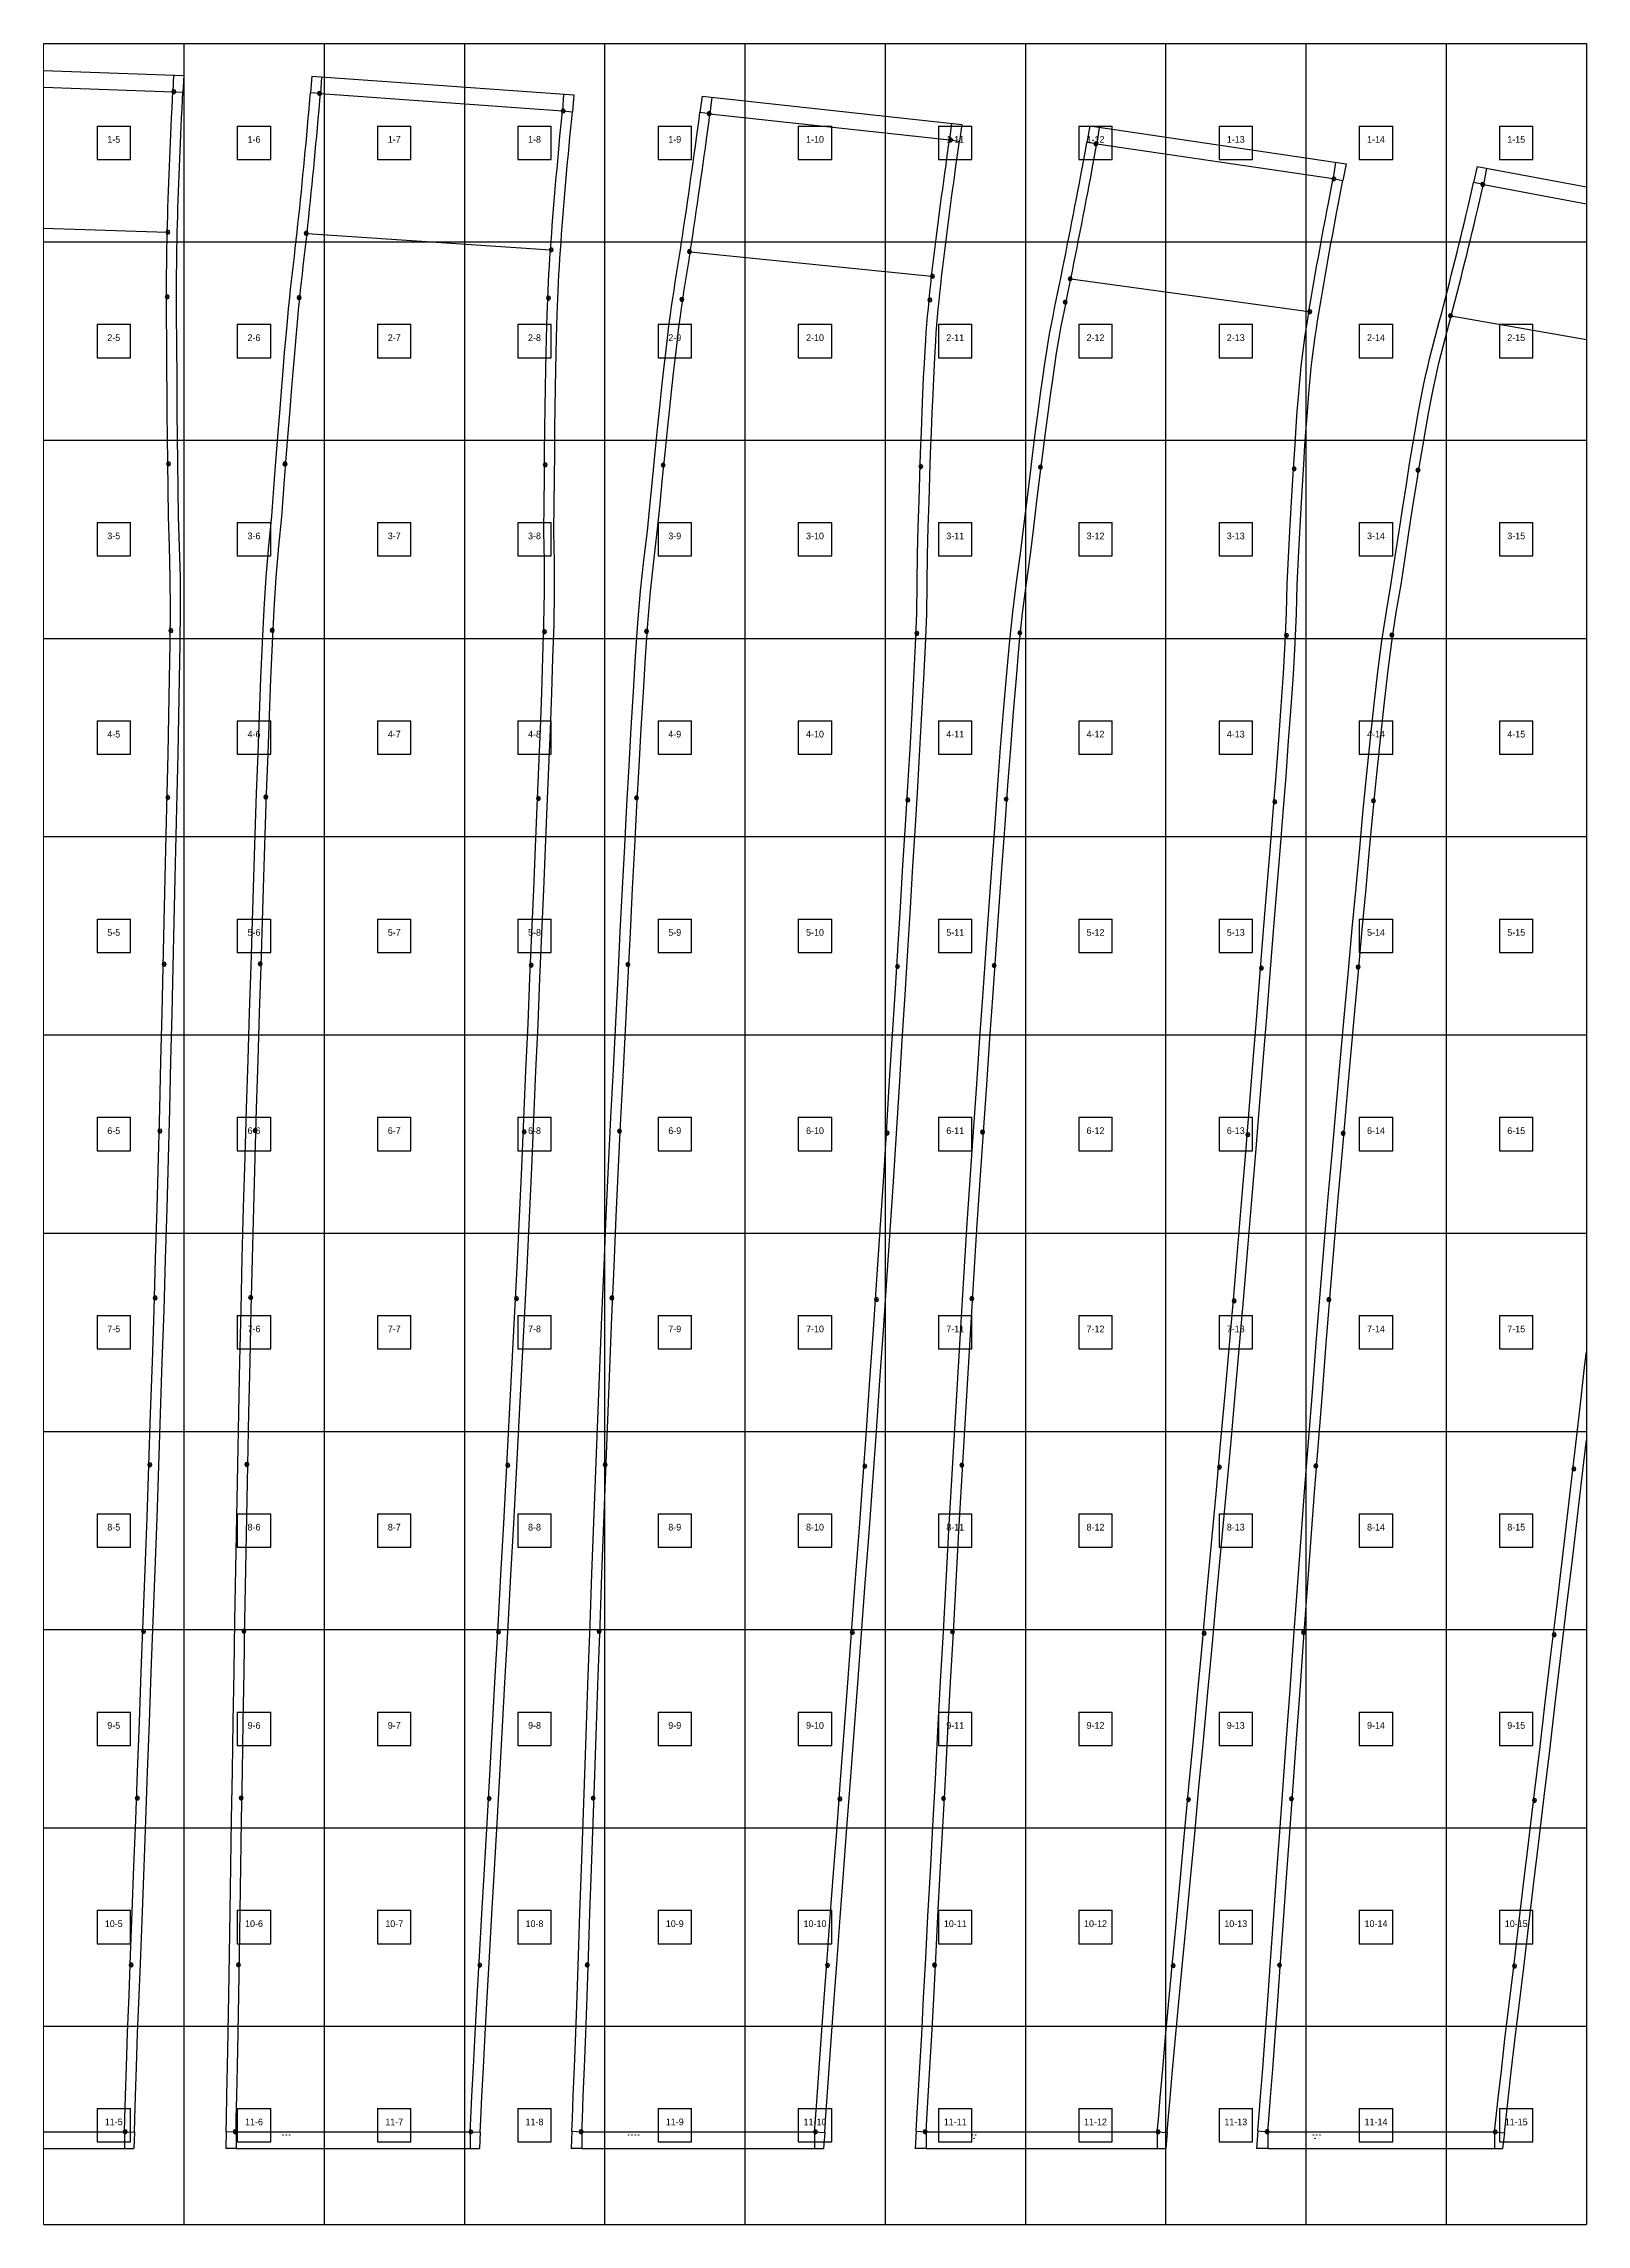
# Paper-space layout 'Layout1' of a CAD drawing. Header units: metres, sheet in millimetres. Extents: x 0 to 210, y 0 to 297.
# The model-space entities are those that its viewports show. They can reach past a viewport. Long polylines and large blocks are cut down to what shows.
import ezdxf
from ezdxf.enums import TextEntityAlignment as Align

# ---------------------------------------------------------------- set-up
doc = ezdxf.new("R2010")
doc.units = ezdxf.units.M
for name, color, linetype in [('default', 7, 'Continuous'), ('mcircles', 7, 'Continuous'), ('TEXTLAYER', 7, 'Continuous'), ('VIEWPORTS', 7, 'Continuous')]:
    doc.layers.add(name, color=color, linetype=linetype)

psp = doc.layouts.get("Layout1")

msp = doc.modelspace()

# ---------------------------------------------------------------- texts
at = {"layer": 'TEXTLAYER', "color": 1}
for s, p in [('1-5', (945, -148.5)), ('1-6', (1155, -148.5)), ('1-7', (1365, -148.5)), ('1-8', (1575, -148.5)), ('1-9', (1785, -148.5)), ('1-10', (1995, -148.5)), ('1-11', (2205, -148.5)), ('1-12', (2415, -148.5)), ('1-13', (2625, -148.5)), ('1-14', (2835, -148.5)), ('1-15', (3045, -148.5)), ('2-5', (945, -445.5)), ('2-6', (1155, -445.5)), ('2-7', (1365, -445.5)), ('2-8', (1575, -445.5)), ('2-9', (1785, -445.5)), ('2-10', (1995, -445.5)), ('2-11', (2205, -445.5)), ('2-12', (2415, -445.5)), ('2-13', (2625, -445.5)), ('2-14', (2835, -445.5)), ('2-15', (3045, -445.5)), ('3-5', (945, -742.5)), ('3-6', (1155, -742.5)), ('3-7', (1365, -742.5)), ('3-8', (1575, -742.5)), ('3-9', (1785, -742.5)), ('3-10', (1995, -742.5)), ('3-11', (2205, -742.5)), ('3-12', (2415, -742.5)), ('3-13', (2625, -742.5)), ('3-14', (2835, -742.5)), ('3-15', (3045, -742.5)), ('4-5', (945, -1039.5)), ('4-6', (1155, -1039.5)), ('4-7', (1365, -1039.5)), ('4-8', (1575, -1039.5)), ('4-9', (1785, -1039.5)), ('4-10', (1995, -1039.5)), ('4-11', (2205, -1039.5)), ('4-12', (2415, -1039.5)), ('4-13', (2625, -1039.5)), ('4-14', (2835, -1039.5)), ('4-15', (3045, -1039.5)), ('5-5', (945, -1336.5)), ('5-6', (1155, -1336.5)), ('5-7', (1365, -1336.5)), ('5-8', (1575, -1336.5)), ('5-9', (1785, -1336.5)), ('5-10', (1995, -1336.5)), ('5-11', (2205, -1336.5)), ('5-12', (2415, -1336.5)), ('5-13', (2625, -1336.5)), ('5-14', (2835, -1336.5)), ('5-15', (3045, -1336.5)), ('6-5', (945, -1633.5)), ('6-6', (1155, -1633.5)), ('6-7', (1365, -1633.5)), ('6-8', (1575, -1633.5)), ('6-9', (1785, -1633.5)), ('6-10', (1995, -1633.5)), ('6-11', (2205, -1633.5)), ('6-12', (2415, -1633.5)), ('6-13', (2625, -1633.5)), ('6-14', (2835, -1633.5)), ('6-15', (3045, -1633.5)), ('7-5', (945, -1930.5)), ('7-6', (1155, -1930.5)), ('7-7', (1365, -1930.5)), ('7-8', (1575, -1930.5)), ('7-9', (1785, -1930.5)), ('7-10', (1995, -1930.5)), ('7-11', (2205, -1930.5)), ('7-12', (2415, -1930.5)), ('7-13', (2625, -1930.5)), ('7-14', (2835, -1930.5)), ('7-15', (3045, -1930.5)), ('8-5', (945, -2227.5)), ('8-6', (1155, -2227.5)), ('8-7', (1365, -2227.5)), ('8-8', (1575, -2227.5)), ('8-9', (1785, -2227.5)), ('8-10', (1995, -2227.5)), ('8-11', (2205, -2227.5)), ('8-12', (2415, -2227.5)), ('8-13', (2625, -2227.5)), ('8-14', (2835, -2227.5)), ('8-15', (3045, -2227.5)), ('9-5', (945, -2524.5)), ('9-6', (1155, -2524.5)), ('9-7', (1365, -2524.5)), ('9-8', (1575, -2524.5)), ('9-9', (1785, -2524.5)), ('9-10', (1995, -2524.5)), ('9-11', (2205, -2524.5)), ('9-12', (2415, -2524.5)), ('9-13', (2625, -2524.5)), ('9-14', (2835, -2524.5)), ('9-15', (3045, -2524.5)), ('10-5', (945, -2821.5)), ('10-6', (1155, -2821.5)), ('10-7', (1365, -2821.5)), ('10-8', (1575, -2821.5)), ('10-9', (1785, -2821.5)), ('10-10', (1995, -2821.5)), ('10-11', (2205, -2821.5)), ('10-12', (2415, -2821.5)), ('10-13', (2625, -2821.5)), ('10-14', (2835, -2821.5)), ('10-15', (3045, -2821.5)), ('11-5', (945, -3118.5)), ('11-6', (1155, -3118.5)), ('11-7', (1365, -3118.5)), ('11-8', (1575, -3118.5)), ('11-9', (1785, -3118.5)), ('11-10', (1995, -3118.5)), ('11-11', (2205, -3118.5)), ('11-12', (2415, -3118.5)), ('11-13', (2625, -3118.5)), ('11-14', (2835, -3118.5)), ('11-15', (3045, -3118.5))]:
    msp.add_text(s, height=10, dxfattribs=at).set_placement(p, align=Align.CENTER)

# ---------------------------------------------------------------- linework, layer by layer
at = {"color": 9}
for p, q in [((630, 0), (840, 0)), ((840, 0), (840, -297)), ((840, 0), (1050, 0)), ((840, 0), (840, -297)), ((1050, 0), (1050, -297)), ((1050, 0), (1260, 0)), ((1050, 0), (1050, -297)), ((1260, 0), (1260, -297)), ((1260, 0), (1470, 0)), ((1260, 0), (1260, -297)), ((1470, 0), (1470, -297)), ((1470, 0), (1680, 0)), ((1470, 0), (1470, -297)), ((1680, 0), (1680, -297)), ((1680, 0), (1890, 0)), ((1680, 0), (1680, -297)), ((1890, 0), (1890, -297)), ((1890, 0), (2100, 0)), ((1890, 0), (1890, -297)), ((2100, 0), (2100, -297)), ((2100, 0), (2310, 0)), ((2100, 0), (2100, -297)), ((2310, 0), (2310, -297)), ((2310, 0), (2520, 0)), ((2310, 0), (2310, -297)), ((2520, 0), (2520, -297)), ((2520, 0), (2730, 0)), ((2520, 0), (2520, -297)), ((2730, 0), (2730, -297)), ((2730, 0), (2940, 0)), ((2730, 0), (2730, -297)), ((2940, 0), (2940, -297)), ((2940, 0), (3150, 0)), ((2940, 0), (2940, -297)), ((3150, 0), (3150, -297)), ((3150, 0), (3360, 0)), ((3150, 0), (3150, -297)), ((920, -123.5), (970, -123.5)), ((920, -123.5), (920, -173.5)), ((970, -173.5), (970, -123.5)), ((1130, -123.5), (1180, -123.5)), ((1130, -123.5), (1130, -173.5)), ((1180, -173.5), (1180, -123.5)), ((1340, -123.5), (1390, -123.5)), ((1340, -123.5), (1340, -173.5)), ((1390, -173.5), (1390, -123.5)), ((1550, -123.5), (1600, -123.5)), ((1550, -123.5), (1550, -173.5)), ((1600, -173.5), (1600, -123.5)), ((1760, -123.5), (1810, -123.5)), ((1760, -123.5), (1760, -173.5)), ((1810, -173.5), (1810, -123.5)), ((1970, -123.5), (2020, -123.5)), ((1970, -123.5), (1970, -173.5)), ((2020, -173.5), (2020, -123.5)), ((2180, -123.5), (2230, -123.5)), ((2180, -123.5), (2180, -173.5)), ((2230, -173.5), (2230, -123.5)), ((2390, -123.5), (2440, -123.5)), ((2390, -123.5), (2390, -173.5)), ((2440, -173.5), (2440, -123.5)), ((2600, -123.5), (2650, -123.5)), ((2600, -123.5), (2600, -173.5)), ((2650, -173.5), (2650, -123.5)), ((2810, -123.5), (2860, -123.5)), ((2810, -123.5), (2810, -173.5)), ((2860, -173.5), (2860, -123.5)), ((3020, -123.5), (3070, -123.5)), ((3020, -123.5), (3020, -173.5)), ((3070, -173.5), (3070, -123.5)), ((920, -173.5), (970, -173.5)), ((1130, -173.5), (1180, -173.5)), ((1340, -173.5), (1390, -173.5)), ((1550, -173.5), (1600, -173.5)), ((1760, -173.5), (1810, -173.5)), ((1970, -173.5), (2020, -173.5)), ((2180, -173.5), (2230, -173.5)), ((2390, -173.5), (2440, -173.5)), ((2600, -173.5), (2650, -173.5)), ((2810, -173.5), (2860, -173.5)), ((3020, -173.5), (3070, -173.5)), ((630, -297), (840, -297)), ((630, -297), (840, -297)), ((840, -297), (1050, -297)), ((840, -297), (840, -594)), ((840, -297), (1050, -297)), ((840, -297), (840, -594)), ((1050, -297), (1260, -297)), ((1050, -297), (1050, -594)), ((1050, -297), (1260, -297)), ((1050, -297), (1050, -594)), ((1260, -297), (1470, -297)), ((1260, -297), (1260, -594)), ((1260, -297), (1470, -297)), ((1260, -297), (1260, -594)), ((1470, -297), (1680, -297)), ((1470, -297), (1470, -594)), ((1470, -297), (1680, -297)), ((1470, -297), (1470, -594)), ((1680, -297), (1890, -297)), ((1680, -297), (1680, -594)), ((1680, -297), (1890, -297)), ((1680, -297), (1680, -594)), ((1890, -297), (2100, -297)), ((1890, -297), (1890, -594)), ((1890, -297), (2100, -297)), ((1890, -297), (1890, -594)), ((2100, -297), (2310, -297)), ((2100, -297), (2100, -594)), ((2100, -297), (2310, -297)), ((2100, -297), (2100, -594)), ((2310, -297), (2520, -297)), ((2310, -297), (2310, -594)), ((2310, -297), (2520, -297)), ((2310, -297), (2310, -594)), ((2520, -297), (2730, -297)), ((2520, -297), (2520, -594)), ((2520, -297), (2730, -297)), ((2520, -297), (2520, -594)), ((2730, -297), (2940, -297)), ((2730, -297), (2730, -594)), ((2730, -297), (2940, -297)), ((2730, -297), (2730, -594)), ((2940, -297), (3150, -297)), ((2940, -297), (2940, -594)), ((2940, -297), (3150, -297)), ((2940, -297), (2940, -594)), ((3150, -297), (3360, -297)), ((3150, -297), (3150, -594)), ((3150, -297), (3360, -297)), ((3150, -297), (3150, -594)), ((920, -420.5), (970, -420.5)), ((920, -420.5), (920, -470.5)), ((970, -470.5), (970, -420.5)), ((1130, -420.5), (1180, -420.5)), ((1130, -420.5), (1130, -470.5)), ((1180, -470.5), (1180, -420.5)), ((1340, -420.5), (1390, -420.5)), ((1340, -420.5), (1340, -470.5)), ((1390, -470.5), (1390, -420.5)), ((1550, -420.5), (1600, -420.5)), ((1550, -420.5), (1550, -470.5)), ((1600, -470.5), (1600, -420.5)), ((1760, -420.5), (1810, -420.5)), ((1760, -420.5), (1760, -470.5)), ((1810, -470.5), (1810, -420.5)), ((1970, -420.5), (2020, -420.5)), ((1970, -420.5), (1970, -470.5)), ((2020, -470.5), (2020, -420.5)), ((2180, -420.5), (2230, -420.5)), ((2180, -420.5), (2180, -470.5)), ((2230, -470.5), (2230, -420.5)), ((2390, -420.5), (2440, -420.5)), ((2390, -420.5), (2390, -470.5)), ((2440, -470.5), (2440, -420.5)), ((2600, -420.5), (2650, -420.5)), ((2600, -420.5), (2600, -470.5)), ((2650, -470.5), (2650, -420.5)), ((2810, -420.5), (2860, -420.5)), ((2810, -420.5), (2810, -470.5)), ((2860, -470.5), (2860, -420.5)), ((3020, -420.5), (3070, -420.5)), ((3020, -420.5), (3020, -470.5)), ((3070, -470.5), (3070, -420.5)), ((920, -470.5), (970, -470.5)), ((1130, -470.5), (1180, -470.5)), ((1340, -470.5), (1390, -470.5)), ((1550, -470.5), (1600, -470.5)), ((1760, -470.5), (1810, -470.5)), ((1970, -470.5), (2020, -470.5)), ((2180, -470.5), (2230, -470.5)), ((2390, -470.5), (2440, -470.5)), ((2600, -470.5), (2650, -470.5)), ((2810, -470.5), (2860, -470.5)), ((3020, -470.5), (3070, -470.5)), ((630, -594), (840, -594)), ((630, -594), (840, -594)), ((840, -594), (1050, -594)), ((840, -594), (840, -891)), ((840, -594), (1050, -594)), ((840, -594), (840, -891)), ((1050, -594), (1260, -594)), ((1050, -594), (1050, -891)), ((1050, -594), (1260, -594)), ((1050, -594), (1050, -891)), ((1260, -594), (1470, -594)), ((1260, -594), (1260, -891)), ((1260, -594), (1470, -594)), ((1260, -594), (1260, -891)), ((1470, -594), (1680, -594)), ((1470, -594), (1470, -891)), ((1470, -594), (1680, -594)), ((1470, -594), (1470, -891)), ((1680, -594), (1890, -594)), ((1680, -594), (1680, -891)), ((1680, -594), (1890, -594)), ((1680, -594), (1680, -891)), ((1890, -594), (2100, -594)), ((1890, -594), (1890, -891)), ((1890, -594), (2100, -594)), ((1890, -594), (1890, -891)), ((2100, -594), (2310, -594)), ((2100, -594), (2100, -891)), ((2100, -594), (2310, -594)), ((2100, -594), (2100, -891)), ((2310, -594), (2520, -594)), ((2310, -594), (2310, -891)), ((2310, -594), (2520, -594)), ((2310, -594), (2310, -891)), ((2520, -594), (2730, -594)), ((2520, -594), (2520, -891)), ((2520, -594), (2730, -594)), ((2520, -594), (2520, -891)), ((2730, -594), (2940, -594)), ((2730, -594), (2730, -891)), ((2730, -594), (2940, -594)), ((2730, -594), (2730, -891)), ((2940, -594), (3150, -594)), ((2940, -594), (2940, -891)), ((2940, -594), (3150, -594)), ((2940, -594), (2940, -891)), ((3150, -594), (3360, -594)), ((3150, -594), (3150, -891)), ((3150, -594), (3360, -594)), ((3150, -594), (3150, -891)), ((920, -717.5), (970, -717.5)), ((920, -717.5), (920, -767.5)), ((970, -767.5), (970, -717.5)), ((1130, -717.5), (1180, -717.5)), ((1130, -717.5), (1130, -767.5)), ((1180, -767.5), (1180, -717.5)), ((1340, -717.5), (1390, -717.5)), ((1340, -717.5), (1340, -767.5)), ((1390, -767.5), (1390, -717.5)), ((1550, -717.5), (1600, -717.5)), ((1550, -717.5), (1550, -767.5)), ((1600, -767.5), (1600, -717.5)), ((1760, -717.5), (1810, -717.5)), ((1760, -717.5), (1760, -767.5)), ((1810, -767.5), (1810, -717.5)), ((1970, -717.5), (2020, -717.5)), ((1970, -717.5), (1970, -767.5)), ((2020, -767.5), (2020, -717.5)), ((2180, -717.5), (2230, -717.5)), ((2180, -717.5), (2180, -767.5)), ((2230, -767.5), (2230, -717.5)), ((2390, -717.5), (2440, -717.5)), ((2390, -717.5), (2390, -767.5)), ((2440, -767.5), (2440, -717.5)), ((2600, -717.5), (2650, -717.5)), ((2600, -717.5), (2600, -767.5)), ((2650, -767.5), (2650, -717.5)), ((2810, -717.5), (2860, -717.5)), ((2810, -717.5), (2810, -767.5)), ((2860, -767.5), (2860, -717.5)), ((3020, -717.5), (3070, -717.5)), ((3020, -717.5), (3020, -767.5)), ((3070, -767.5), (3070, -717.5)), ((920, -767.5), (970, -767.5)), ((1130, -767.5), (1180, -767.5)), ((1340, -767.5), (1390, -767.5)), ((1550, -767.5), (1600, -767.5)), ((1760, -767.5), (1810, -767.5)), ((1970, -767.5), (2020, -767.5)), ((2180, -767.5), (2230, -767.5)), ((2390, -767.5), (2440, -767.5)), ((2600, -767.5), (2650, -767.5)), ((2810, -767.5), (2860, -767.5)), ((3020, -767.5), (3070, -767.5)), ((630, -891), (840, -891)), ((630, -891), (840, -891)), ((840, -891), (1050, -891)), ((840, -891), (840, -1188)), ((840, -891), (1050, -891)), ((840, -891), (840, -1188)), ((1050, -891), (1260, -891)), ((1050, -891), (1050, -1188)), ((1050, -891), (1260, -891)), ((1050, -891), (1050, -1188)), ((1260, -891), (1470, -891)), ((1260, -891), (1260, -1188)), ((1260, -891), (1470, -891)), ((1260, -891), (1260, -1188)), ((1470, -891), (1680, -891)), ((1470, -891), (1470, -1188)), ((1470, -891), (1680, -891)), ((1470, -891), (1470, -1188)), ((1680, -891), (1890, -891)), ((1680, -891), (1680, -1188)), ((1680, -891), (1890, -891)), ((1680, -891), (1680, -1188)), ((1890, -891), (2100, -891)), ((1890, -891), (1890, -1188)), ((1890, -891), (2100, -891)), ((1890, -891), (1890, -1188)), ((2100, -891), (2310, -891)), ((2100, -891), (2100, -1188)), ((2100, -891), (2310, -891)), ((2100, -891), (2100, -1188)), ((2310, -891), (2520, -891)), ((2310, -891), (2310, -1188)), ((2310, -891), (2520, -891)), ((2310, -891), (2310, -1188)), ((2520, -891), (2730, -891)), ((2520, -891), (2520, -1188)), ((2520, -891), (2730, -891)), ((2520, -891), (2520, -1188)), ((2730, -891), (2940, -891)), ((2730, -891), (2730, -1188)), ((2730, -891), (2940, -891)), ((2730, -891), (2730, -1188)), ((2940, -891), (3150, -891)), ((2940, -891), (2940, -1188)), ((2940, -891), (3150, -891)), ((2940, -891), (2940, -1188)), ((3150, -891), (3360, -891)), ((3150, -891), (3150, -1188)), ((3150, -891), (3360, -891)), ((3150, -891), (3150, -1188)), ((920, -1014.5), (970, -1014.5)), ((920, -1014.5), (920, -1064.5)), ((970, -1064.5), (970, -1014.5)), ((1130, -1014.5), (1180, -1014.5)), ((1130, -1014.5), (1130, -1064.5)), ((1180, -1064.5), (1180, -1014.5)), ((1340, -1014.5), (1390, -1014.5)), ((1340, -1014.5), (1340, -1064.5)), ((1390, -1064.5), (1390, -1014.5)), ((1550, -1014.5), (1600, -1014.5)), ((1550, -1014.5), (1550, -1064.5)), ((1600, -1064.5), (1600, -1014.5)), ((1760, -1014.5), (1810, -1014.5)), ((1760, -1014.5), (1760, -1064.5)), ((1810, -1064.5), (1810, -1014.5)), ((1970, -1014.5), (2020, -1014.5)), ((1970, -1014.5), (1970, -1064.5)), ((2020, -1064.5), (2020, -1014.5)), ((2180, -1014.5), (2230, -1014.5)), ((2180, -1014.5), (2180, -1064.5)), ((2230, -1064.5), (2230, -1014.5)), ((2390, -1014.5), (2440, -1014.5)), ((2390, -1014.5), (2390, -1064.5)), ((2440, -1064.5), (2440, -1014.5)), ((2600, -1014.5), (2650, -1014.5)), ((2600, -1014.5), (2600, -1064.5)), ((2650, -1064.5), (2650, -1014.5)), ((2810, -1014.5), (2860, -1014.5)), ((2810, -1014.5), (2810, -1064.5)), ((2860, -1064.5), (2860, -1014.5)), ((3020, -1014.5), (3070, -1014.5)), ((3020, -1014.5), (3020, -1064.5)), ((3070, -1064.5), (3070, -1014.5)), ((920, -1064.5), (970, -1064.5)), ((1130, -1064.5), (1180, -1064.5)), ((1340, -1064.5), (1390, -1064.5)), ((1550, -1064.5), (1600, -1064.5)), ((1760, -1064.5), (1810, -1064.5)), ((1970, -1064.5), (2020, -1064.5)), ((2180, -1064.5), (2230, -1064.5)), ((2390, -1064.5), (2440, -1064.5)), ((2600, -1064.5), (2650, -1064.5)), ((2810, -1064.5), (2860, -1064.5)), ((3020, -1064.5), (3070, -1064.5)), ((630, -1188), (840, -1188)), ((630, -1188), (840, -1188)), ((840, -1188), (1050, -1188)), ((840, -1188), (840, -1485)), ((840, -1188), (1050, -1188)), ((840, -1188), (840, -1485)), ((1050, -1188), (1260, -1188)), ((1050, -1188), (1050, -1485)), ((1050, -1188), (1260, -1188)), ((1050, -1188), (1050, -1485)), ((1260, -1188), (1470, -1188)), ((1260, -1188), (1260, -1485)), ((1260, -1188), (1470, -1188)), ((1260, -1188), (1260, -1485)), ((1470, -1188), (1680, -1188)), ((1470, -1188), (1470, -1485)), ((1470, -1188), (1680, -1188)), ((1470, -1188), (1470, -1485)), ((1680, -1188), (1890, -1188)), ((1680, -1188), (1680, -1485)), ((1680, -1188), (1890, -1188)), ((1680, -1188), (1680, -1485)), ((1890, -1188), (2100, -1188)), ((1890, -1188), (1890, -1485)), ((1890, -1188), (2100, -1188)), ((1890, -1188), (1890, -1485)), ((2100, -1188), (2310, -1188)), ((2100, -1188), (2100, -1485)), ((2100, -1188), (2310, -1188)), ((2100, -1188), (2100, -1485)), ((2310, -1188), (2520, -1188)), ((2310, -1188), (2310, -1485)), ((2310, -1188), (2520, -1188)), ((2310, -1188), (2310, -1485)), ((2520, -1188), (2730, -1188)), ((2520, -1188), (2520, -1485)), ((2520, -1188), (2730, -1188)), ((2520, -1188), (2520, -1485)), ((2730, -1188), (2940, -1188)), ((2730, -1188), (2730, -1485)), ((2730, -1188), (2940, -1188)), ((2730, -1188), (2730, -1485)), ((2940, -1188), (3150, -1188)), ((2940, -1188), (2940, -1485)), ((2940, -1188), (3150, -1188)), ((2940, -1188), (2940, -1485)), ((3150, -1188), (3360, -1188)), ((3150, -1188), (3150, -1485)), ((3150, -1188), (3360, -1188)), ((3150, -1188), (3150, -1485)), ((920, -1311.5), (970, -1311.5)), ((920, -1311.5), (920, -1361.5)), ((970, -1361.5), (970, -1311.5)), ((1130, -1311.5), (1180, -1311.5)), ((1130, -1311.5), (1130, -1361.5)), ((1180, -1361.5), (1180, -1311.5)), ((1340, -1311.5), (1390, -1311.5)), ((1340, -1311.5), (1340, -1361.5)), ((1390, -1361.5), (1390, -1311.5)), ((1550, -1311.5), (1600, -1311.5)), ((1550, -1311.5), (1550, -1361.5)), ((1600, -1361.5), (1600, -1311.5)), ((1760, -1311.5), (1810, -1311.5)), ((1760, -1311.5), (1760, -1361.5)), ((1810, -1361.5), (1810, -1311.5)), ((1970, -1311.5), (2020, -1311.5)), ((1970, -1311.5), (1970, -1361.5)), ((2020, -1361.5), (2020, -1311.5)), ((2180, -1311.5), (2230, -1311.5)), ((2180, -1311.5), (2180, -1361.5)), ((2230, -1361.5), (2230, -1311.5)), ((2390, -1311.5), (2440, -1311.5)), ((2390, -1311.5), (2390, -1361.5)), ((2440, -1361.5), (2440, -1311.5)), ((2600, -1311.5), (2650, -1311.5)), ((2600, -1311.5), (2600, -1361.5)), ((2650, -1361.5), (2650, -1311.5)), ((2810, -1311.5), (2860, -1311.5)), ((2810, -1311.5), (2810, -1361.5)), ((2860, -1361.5), (2860, -1311.5)), ((3020, -1311.5), (3070, -1311.5)), ((3020, -1311.5), (3020, -1361.5)), ((3070, -1361.5), (3070, -1311.5)), ((920, -1361.5), (970, -1361.5)), ((1130, -1361.5), (1180, -1361.5)), ((1340, -1361.5), (1390, -1361.5)), ((1550, -1361.5), (1600, -1361.5)), ((1760, -1361.5), (1810, -1361.5)), ((1970, -1361.5), (2020, -1361.5)), ((2180, -1361.5), (2230, -1361.5)), ((2390, -1361.5), (2440, -1361.5)), ((2600, -1361.5), (2650, -1361.5)), ((2810, -1361.5), (2860, -1361.5)), ((3020, -1361.5), (3070, -1361.5)), ((630, -1485), (840, -1485)), ((630, -1485), (840, -1485)), ((840, -1485), (1050, -1485)), ((840, -1485), (840, -1782)), ((840, -1485), (1050, -1485)), ((840, -1485), (840, -1782)), ((1050, -1485), (1260, -1485)), ((1050, -1485), (1050, -1782)), ((1050, -1485), (1260, -1485)), ((1050, -1485), (1050, -1782)), ((1260, -1485), (1470, -1485)), ((1260, -1485), (1260, -1782)), ((1260, -1485), (1470, -1485)), ((1260, -1485), (1260, -1782)), ((1470, -1485), (1680, -1485)), ((1470, -1485), (1470, -1782)), ((1470, -1485), (1680, -1485)), ((1470, -1485), (1470, -1782)), ((1680, -1485), (1890, -1485)), ((1680, -1485), (1680, -1782)), ((1680, -1485), (1890, -1485)), ((1680, -1485), (1680, -1782)), ((1890, -1485), (2100, -1485)), ((1890, -1485), (1890, -1782)), ((1890, -1485), (2100, -1485)), ((1890, -1485), (1890, -1782)), ((2100, -1485), (2310, -1485)), ((2100, -1485), (2100, -1782)), ((2100, -1485), (2310, -1485)), ((2100, -1485), (2100, -1782)), ((2310, -1485), (2520, -1485)), ((2310, -1485), (2310, -1782)), ((2310, -1485), (2520, -1485)), ((2310, -1485), (2310, -1782)), ((2520, -1485), (2730, -1485)), ((2520, -1485), (2520, -1782)), ((2520, -1485), (2730, -1485)), ((2520, -1485), (2520, -1782)), ((2730, -1485), (2940, -1485)), ((2730, -1485), (2730, -1782)), ((2730, -1485), (2940, -1485)), ((2730, -1485), (2730, -1782)), ((2940, -1485), (3150, -1485)), ((2940, -1485), (2940, -1782)), ((2940, -1485), (3150, -1485)), ((2940, -1485), (2940, -1782)), ((3150, -1485), (3360, -1485)), ((3150, -1485), (3150, -1782)), ((3150, -1485), (3360, -1485)), ((3150, -1485), (3150, -1782)), ((920, -1608.5), (970, -1608.5)), ((920, -1608.5), (920, -1658.5)), ((970, -1658.5), (970, -1608.5)), ((1130, -1608.5), (1180, -1608.5)), ((1130, -1608.5), (1130, -1658.5)), ((1180, -1658.5), (1180, -1608.5)), ((1340, -1608.5), (1390, -1608.5)), ((1340, -1608.5), (1340, -1658.5)), ((1390, -1658.5), (1390, -1608.5)), ((1550, -1608.5), (1600, -1608.5)), ((1550, -1608.5), (1550, -1658.5)), ((1600, -1658.5), (1600, -1608.5)), ((1760, -1608.5), (1810, -1608.5)), ((1760, -1608.5), (1760, -1658.5)), ((1810, -1658.5), (1810, -1608.5)), ((1970, -1608.5), (2020, -1608.5)), ((1970, -1608.5), (1970, -1658.5)), ((2020, -1658.5), (2020, -1608.5)), ((2180, -1608.5), (2230, -1608.5)), ((2180, -1608.5), (2180, -1658.5)), ((2230, -1658.5), (2230, -1608.5)), ((2390, -1608.5), (2440, -1608.5)), ((2390, -1608.5), (2390, -1658.5)), ((2440, -1658.5), (2440, -1608.5)), ((2600, -1608.5), (2650, -1608.5)), ((2600, -1608.5), (2600, -1658.5)), ((2650, -1658.5), (2650, -1608.5)), ((2810, -1608.5), (2860, -1608.5)), ((2810, -1608.5), (2810, -1658.5)), ((2860, -1658.5), (2860, -1608.5)), ((3020, -1608.5), (3070, -1608.5)), ((3020, -1608.5), (3020, -1658.5)), ((3070, -1658.5), (3070, -1608.5)), ((920, -1658.5), (970, -1658.5)), ((1130, -1658.5), (1180, -1658.5)), ((1340, -1658.5), (1390, -1658.5)), ((1550, -1658.5), (1600, -1658.5)), ((1760, -1658.5), (1810, -1658.5)), ((1970, -1658.5), (2020, -1658.5)), ((2180, -1658.5), (2230, -1658.5)), ((2390, -1658.5), (2440, -1658.5)), ((2600, -1658.5), (2650, -1658.5)), ((2810, -1658.5), (2860, -1658.5)), ((3020, -1658.5), (3070, -1658.5)), ((630, -1782), (840, -1782)), ((630, -1782), (840, -1782)), ((840, -1782), (1050, -1782)), ((840, -1782), (840, -2079)), ((840, -1782), (1050, -1782)), ((840, -1782), (840, -2079)), ((1050, -1782), (1260, -1782)), ((1050, -1782), (1050, -2079)), ((1050, -1782), (1260, -1782)), ((1050, -1782), (1050, -2079)), ((1260, -1782), (1470, -1782)), ((1260, -1782), (1260, -2079)), ((1260, -1782), (1470, -1782)), ((1260, -1782), (1260, -2079)), ((1470, -1782), (1680, -1782)), ((1470, -1782), (1470, -2079)), ((1470, -1782), (1680, -1782)), ((1470, -1782), (1470, -2079)), ((1680, -1782), (1890, -1782)), ((1680, -1782), (1680, -2079)), ((1680, -1782), (1890, -1782)), ((1680, -1782), (1680, -2079)), ((1890, -1782), (2100, -1782)), ((1890, -1782), (1890, -2079)), ((1890, -1782), (2100, -1782)), ((1890, -1782), (1890, -2079)), ((2100, -1782), (2310, -1782)), ((2100, -1782), (2100, -2079)), ((2100, -1782), (2310, -1782)), ((2100, -1782), (2100, -2079)), ((2310, -1782), (2520, -1782)), ((2310, -1782), (2310, -2079)), ((2310, -1782), (2520, -1782)), ((2310, -1782), (2310, -2079)), ((2520, -1782), (2730, -1782)), ((2520, -1782), (2520, -2079)), ((2520, -1782), (2730, -1782)), ((2520, -1782), (2520, -2079)), ((2730, -1782), (2940, -1782)), ((2730, -1782), (2730, -2079)), ((2730, -1782), (2940, -1782)), ((2730, -1782), (2730, -2079)), ((2940, -1782), (3150, -1782)), ((2940, -1782), (2940, -2079)), ((2940, -1782), (3150, -1782)), ((2940, -1782), (2940, -2079)), ((3150, -1782), (3360, -1782)), ((3150, -1782), (3150, -2079)), ((3150, -1782), (3360, -1782)), ((3150, -1782), (3150, -2079)), ((920, -1905.5), (970, -1905.5)), ((920, -1905.5), (920, -1955.5)), ((970, -1955.5), (970, -1905.5)), ((1130, -1905.5), (1180, -1905.5)), ((1130, -1905.5), (1130, -1955.5)), ((1180, -1955.5), (1180, -1905.5)), ((1340, -1905.5), (1390, -1905.5)), ((1340, -1905.5), (1340, -1955.5)), ((1390, -1955.5), (1390, -1905.5)), ((1550, -1905.5), (1600, -1905.5)), ((1550, -1905.5), (1550, -1955.5)), ((1600, -1955.5), (1600, -1905.5)), ((1760, -1905.5), (1810, -1905.5)), ((1760, -1905.5), (1760, -1955.5)), ((1810, -1955.5), (1810, -1905.5)), ((1970, -1905.5), (2020, -1905.5)), ((1970, -1905.5), (1970, -1955.5)), ((2020, -1955.5), (2020, -1905.5)), ((2180, -1905.5), (2230, -1905.5)), ((2180, -1905.5), (2180, -1955.5)), ((2230, -1955.5), (2230, -1905.5)), ((2390, -1905.5), (2440, -1905.5)), ((2390, -1905.5), (2390, -1955.5)), ((2440, -1955.5), (2440, -1905.5)), ((2600, -1905.5), (2650, -1905.5)), ((2600, -1905.5), (2600, -1955.5)), ((2650, -1955.5), (2650, -1905.5)), ((2810, -1905.5), (2860, -1905.5)), ((2810, -1905.5), (2810, -1955.5)), ((2860, -1955.5), (2860, -1905.5)), ((3020, -1905.5), (3070, -1905.5)), ((3020, -1905.5), (3020, -1955.5)), ((3070, -1955.5), (3070, -1905.5)), ((920, -1955.5), (970, -1955.5)), ((1130, -1955.5), (1180, -1955.5)), ((1340, -1955.5), (1390, -1955.5)), ((1550, -1955.5), (1600, -1955.5)), ((1760, -1955.5), (1810, -1955.5)), ((1970, -1955.5), (2020, -1955.5)), ((2180, -1955.5), (2230, -1955.5)), ((2390, -1955.5), (2440, -1955.5)), ((2600, -1955.5), (2650, -1955.5)), ((2810, -1955.5), (2860, -1955.5)), ((3020, -1955.5), (3070, -1955.5)), ((630, -2079), (840, -2079)), ((630, -2079), (840, -2079)), ((840, -2079), (1050, -2079)), ((840, -2079), (840, -2376)), ((840, -2079), (1050, -2079)), ((840, -2079), (840, -2376)), ((1050, -2079), (1260, -2079)), ((1050, -2079), (1050, -2376)), ((1050, -2079), (1260, -2079)), ((1050, -2079), (1050, -2376)), ((1260, -2079), (1470, -2079)), ((1260, -2079), (1260, -2376)), ((1260, -2079), (1470, -2079)), ((1260, -2079), (1260, -2376)), ((1470, -2079), (1680, -2079)), ((1470, -2079), (1470, -2376)), ((1470, -2079), (1680, -2079)), ((1470, -2079), (1470, -2376)), ((1680, -2079), (1890, -2079)), ((1680, -2079), (1680, -2376)), ((1680, -2079), (1890, -2079)), ((1680, -2079), (1680, -2376)), ((1890, -2079), (2100, -2079)), ((1890, -2079), (1890, -2376)), ((1890, -2079), (2100, -2079)), ((1890, -2079), (1890, -2376)), ((2100, -2079), (2310, -2079)), ((2100, -2079), (2100, -2376)), ((2100, -2079), (2310, -2079)), ((2100, -2079), (2100, -2376)), ((2310, -2079), (2520, -2079)), ((2310, -2079), (2310, -2376)), ((2310, -2079), (2520, -2079)), ((2310, -2079), (2310, -2376)), ((2520, -2079), (2730, -2079)), ((2520, -2079), (2520, -2376)), ((2520, -2079), (2730, -2079)), ((2520, -2079), (2520, -2376)), ((2730, -2079), (2940, -2079)), ((2730, -2079), (2730, -2376)), ((2730, -2079), (2940, -2079)), ((2730, -2079), (2730, -2376)), ((2940, -2079), (3150, -2079)), ((2940, -2079), (2940, -2376)), ((2940, -2079), (3150, -2079)), ((2940, -2079), (2940, -2376)), ((3150, -2079), (3360, -2079)), ((3150, -2079), (3150, -2376)), ((3150, -2079), (3360, -2079)), ((3150, -2079), (3150, -2376)), ((920, -2202.5), (970, -2202.5)), ((920, -2202.5), (920, -2252.5)), ((970, -2252.5), (970, -2202.5)), ((1130, -2202.5), (1180, -2202.5)), ((1130, -2202.5), (1130, -2252.5)), ((1180, -2252.5), (1180, -2202.5)), ((1340, -2202.5), (1390, -2202.5)), ((1340, -2202.5), (1340, -2252.5)), ((1390, -2252.5), (1390, -2202.5)), ((1550, -2202.5), (1600, -2202.5)), ((1550, -2202.5), (1550, -2252.5)), ((1600, -2252.5), (1600, -2202.5)), ((1760, -2202.5), (1810, -2202.5)), ((1760, -2202.5), (1760, -2252.5)), ((1810, -2252.5), (1810, -2202.5)), ((1970, -2202.5), (2020, -2202.5)), ((1970, -2202.5), (1970, -2252.5)), ((2020, -2252.5), (2020, -2202.5)), ((2180, -2202.5), (2230, -2202.5)), ((2180, -2202.5), (2180, -2252.5)), ((2230, -2252.5), (2230, -2202.5)), ((2390, -2202.5), (2440, -2202.5)), ((2390, -2202.5), (2390, -2252.5)), ((2440, -2252.5), (2440, -2202.5)), ((2600, -2202.5), (2650, -2202.5)), ((2600, -2202.5), (2600, -2252.5)), ((2650, -2252.5), (2650, -2202.5)), ((2810, -2202.5), (2860, -2202.5)), ((2810, -2202.5), (2810, -2252.5)), ((2860, -2252.5), (2860, -2202.5)), ((3020, -2202.5), (3070, -2202.5)), ((3020, -2202.5), (3020, -2252.5)), ((3070, -2252.5), (3070, -2202.5)), ((920, -2252.5), (970, -2252.5)), ((1130, -2252.5), (1180, -2252.5)), ((1340, -2252.5), (1390, -2252.5)), ((1550, -2252.5), (1600, -2252.5)), ((1760, -2252.5), (1810, -2252.5)), ((1970, -2252.5), (2020, -2252.5)), ((2180, -2252.5), (2230, -2252.5)), ((2390, -2252.5), (2440, -2252.5)), ((2600, -2252.5), (2650, -2252.5)), ((2810, -2252.5), (2860, -2252.5)), ((3020, -2252.5), (3070, -2252.5)), ((630, -2376), (840, -2376)), ((630, -2376), (840, -2376)), ((840, -2376), (1050, -2376)), ((840, -2376), (840, -2673)), ((840, -2376), (1050, -2376)), ((840, -2376), (840, -2673)), ((1050, -2376), (1260, -2376)), ((1050, -2376), (1050, -2673)), ((1050, -2376), (1260, -2376)), ((1050, -2376), (1050, -2673)), ((1260, -2376), (1470, -2376)), ((1260, -2376), (1260, -2673)), ((1260, -2376), (1470, -2376)), ((1260, -2376), (1260, -2673)), ((1470, -2376), (1680, -2376)), ((1470, -2376), (1470, -2673)), ((1470, -2376), (1680, -2376)), ((1470, -2376), (1470, -2673)), ((1680, -2376), (1890, -2376)), ((1680, -2376), (1680, -2673)), ((1680, -2376), (1890, -2376)), ((1680, -2376), (1680, -2673)), ((1890, -2376), (2100, -2376)), ((1890, -2376), (1890, -2673)), ((1890, -2376), (2100, -2376)), ((1890, -2376), (1890, -2673)), ((2100, -2376), (2310, -2376)), ((2100, -2376), (2100, -2673)), ((2100, -2376), (2310, -2376)), ((2100, -2376), (2100, -2673)), ((2310, -2376), (2520, -2376)), ((2310, -2376), (2310, -2673)), ((2310, -2376), (2520, -2376)), ((2310, -2376), (2310, -2673)), ((2520, -2376), (2730, -2376)), ((2520, -2376), (2520, -2673)), ((2520, -2376), (2730, -2376)), ((2520, -2376), (2520, -2673)), ((2730, -2376), (2940, -2376)), ((2730, -2376), (2730, -2673)), ((2730, -2376), (2940, -2376)), ((2730, -2376), (2730, -2673)), ((2940, -2376), (3150, -2376)), ((2940, -2376), (2940, -2673)), ((2940, -2376), (3150, -2376)), ((2940, -2376), (2940, -2673)), ((3150, -2376), (3360, -2376)), ((3150, -2376), (3150, -2673)), ((3150, -2376), (3360, -2376)), ((3150, -2376), (3150, -2673)), ((920, -2499.5), (970, -2499.5)), ((920, -2499.5), (920, -2549.5)), ((970, -2549.5), (970, -2499.5)), ((1130, -2499.5), (1180, -2499.5)), ((1130, -2499.5), (1130, -2549.5)), ((1180, -2549.5), (1180, -2499.5)), ((1340, -2499.5), (1390, -2499.5)), ((1340, -2499.5), (1340, -2549.5)), ((1390, -2549.5), (1390, -2499.5)), ((1550, -2499.5), (1600, -2499.5)), ((1550, -2499.5), (1550, -2549.5)), ((1600, -2549.5), (1600, -2499.5)), ((1760, -2499.5), (1810, -2499.5)), ((1760, -2499.5), (1760, -2549.5)), ((1810, -2549.5), (1810, -2499.5)), ((1970, -2499.5), (2020, -2499.5)), ((1970, -2499.5), (1970, -2549.5)), ((2020, -2549.5), (2020, -2499.5)), ((2180, -2499.5), (2230, -2499.5)), ((2180, -2499.5), (2180, -2549.5)), ((2230, -2549.5), (2230, -2499.5)), ((2390, -2499.5), (2440, -2499.5)), ((2390, -2499.5), (2390, -2549.5)), ((2440, -2549.5), (2440, -2499.5)), ((2600, -2499.5), (2650, -2499.5)), ((2600, -2499.5), (2600, -2549.5)), ((2650, -2549.5), (2650, -2499.5)), ((2810, -2499.5), (2860, -2499.5)), ((2810, -2499.5), (2810, -2549.5)), ((2860, -2549.5), (2860, -2499.5)), ((3020, -2499.5), (3070, -2499.5)), ((3020, -2499.5), (3020, -2549.5)), ((3070, -2549.5), (3070, -2499.5)), ((920, -2549.5), (970, -2549.5)), ((1130, -2549.5), (1180, -2549.5)), ((1340, -2549.5), (1390, -2549.5)), ((1550, -2549.5), (1600, -2549.5)), ((1760, -2549.5), (1810, -2549.5)), ((1970, -2549.5), (2020, -2549.5)), ((2180, -2549.5), (2230, -2549.5)), ((2390, -2549.5), (2440, -2549.5)), ((2600, -2549.5), (2650, -2549.5)), ((2810, -2549.5), (2860, -2549.5)), ((3020, -2549.5), (3070, -2549.5)), ((630, -2673), (840, -2673)), ((630, -2673), (840, -2673)), ((840, -2673), (1050, -2673)), ((840, -2673), (840, -2970)), ((840, -2673), (1050, -2673)), ((840, -2673), (840, -2970)), ((1050, -2673), (1260, -2673)), ((1050, -2673), (1050, -2970)), ((1050, -2673), (1260, -2673)), ((1050, -2673), (1050, -2970)), ((1260, -2673), (1470, -2673)), ((1260, -2673), (1260, -2970)), ((1260, -2673), (1470, -2673)), ((1260, -2673), (1260, -2970)), ((1470, -2673), (1680, -2673)), ((1470, -2673), (1470, -2970)), ((1470, -2673), (1680, -2673)), ((1470, -2673), (1470, -2970)), ((1680, -2673), (1890, -2673)), ((1680, -2673), (1680, -2970)), ((1680, -2673), (1890, -2673)), ((1680, -2673), (1680, -2970)), ((1890, -2673), (2100, -2673)), ((1890, -2673), (1890, -2970)), ((1890, -2673), (2100, -2673)), ((1890, -2673), (1890, -2970)), ((2100, -2673), (2310, -2673)), ((2100, -2673), (2100, -2970)), ((2100, -2673), (2310, -2673)), ((2100, -2673), (2100, -2970)), ((2310, -2673), (2520, -2673)), ((2310, -2673), (2310, -2970)), ((2310, -2673), (2520, -2673)), ((2310, -2673), (2310, -2970)), ((2520, -2673), (2730, -2673)), ((2520, -2673), (2520, -2970)), ((2520, -2673), (2730, -2673)), ((2520, -2673), (2520, -2970)), ((2730, -2673), (2940, -2673)), ((2730, -2673), (2730, -2970)), ((2730, -2673), (2940, -2673)), ((2730, -2673), (2730, -2970)), ((2940, -2673), (3150, -2673)), ((2940, -2673), (2940, -2970)), ((2940, -2673), (3150, -2673)), ((2940, -2673), (2940, -2970)), ((3150, -2673), (3360, -2673)), ((3150, -2673), (3150, -2970)), ((3150, -2673), (3360, -2673)), ((3150, -2673), (3150, -2970)), ((920, -2796.5), (970, -2796.5)), ((920, -2796.5), (920, -2846.5)), ((970, -2846.5), (970, -2796.5)), ((1130, -2796.5), (1180, -2796.5)), ((1130, -2796.5), (1130, -2846.5)), ((1180, -2846.5), (1180, -2796.5)), ((1340, -2796.5), (1390, -2796.5)), ((1340, -2796.5), (1340, -2846.5)), ((1390, -2846.5), (1390, -2796.5)), ((1550, -2796.5), (1600, -2796.5)), ((1550, -2796.5), (1550, -2846.5)), ((1600, -2846.5), (1600, -2796.5)), ((1760, -2796.5), (1810, -2796.5)), ((1760, -2796.5), (1760, -2846.5)), ((1810, -2846.5), (1810, -2796.5)), ((1970, -2796.5), (2020, -2796.5)), ((1970, -2796.5), (1970, -2846.5)), ((2020, -2846.5), (2020, -2796.5)), ((2180, -2796.5), (2230, -2796.5)), ((2180, -2796.5), (2180, -2846.5)), ((2230, -2846.5), (2230, -2796.5)), ((2390, -2796.5), (2440, -2796.5)), ((2390, -2796.5), (2390, -2846.5)), ((2440, -2846.5), (2440, -2796.5)), ((2600, -2796.5), (2650, -2796.5)), ((2600, -2796.5), (2600, -2846.5)), ((2650, -2846.5), (2650, -2796.5)), ((2810, -2796.5), (2860, -2796.5)), ((2810, -2796.5), (2810, -2846.5)), ((2860, -2846.5), (2860, -2796.5)), ((3020, -2796.5), (3070, -2796.5)), ((3020, -2796.5), (3020, -2846.5)), ((3070, -2846.5), (3070, -2796.5)), ((920, -2846.5), (970, -2846.5)), ((1130, -2846.5), (1180, -2846.5)), ((1340, -2846.5), (1390, -2846.5)), ((1550, -2846.5), (1600, -2846.5)), ((1760, -2846.5), (1810, -2846.5)), ((1970, -2846.5), (2020, -2846.5)), ((2180, -2846.5), (2230, -2846.5)), ((2390, -2846.5), (2440, -2846.5)), ((2600, -2846.5), (2650, -2846.5)), ((2810, -2846.5), (2860, -2846.5)), ((3020, -2846.5), (3070, -2846.5)), ((630, -2970), (840, -2970)), ((630, -2970), (840, -2970)), ((840, -2970), (1050, -2970)), ((840, -2970), (840, -3267)), ((840, -2970), (1050, -2970)), ((840, -2970), (840, -3267)), ((1050, -2970), (1260, -2970)), ((1050, -2970), (1050, -3267)), ((1050, -2970), (1260, -2970)), ((1050, -2970), (1050, -3267)), ((1260, -2970), (1470, -2970)), ((1260, -2970), (1260, -3267)), ((1260, -2970), (1470, -2970)), ((1260, -2970), (1260, -3267)), ((1470, -2970), (1680, -2970)), ((1470, -2970), (1470, -3267)), ((1470, -2970), (1680, -2970)), ((1470, -2970), (1470, -3267)), ((1680, -2970), (1890, -2970)), ((1680, -2970), (1680, -3267)), ((1680, -2970), (1890, -2970)), ((1680, -2970), (1680, -3267)), ((1890, -2970), (2100, -2970)), ((1890, -2970), (1890, -3267)), ((1890, -2970), (2100, -2970)), ((1890, -2970), (1890, -3267)), ((2100, -2970), (2310, -2970)), ((2100, -2970), (2100, -3267)), ((2100, -2970), (2310, -2970)), ((2100, -2970), (2100, -3267)), ((2310, -2970), (2520, -2970)), ((2310, -2970), (2310, -3267)), ((2310, -2970), (2520, -2970)), ((2310, -2970), (2310, -3267)), ((2520, -2970), (2730, -2970)), ((2520, -2970), (2520, -3267)), ((2520, -2970), (2730, -2970)), ((2520, -2970), (2520, -3267)), ((2730, -2970), (2940, -2970)), ((2730, -2970), (2730, -3267)), ((2730, -2970), (2940, -2970)), ((2730, -2970), (2730, -3267)), ((2940, -2970), (3150, -2970)), ((2940, -2970), (2940, -3267)), ((2940, -2970), (3150, -2970)), ((2940, -2970), (2940, -3267)), ((3150, -2970), (3360, -2970)), ((3150, -2970), (3150, -3267)), ((3150, -2970), (3360, -2970)), ((3150, -2970), (3150, -3267)), ((920, -3093.5), (970, -3093.5)), ((920, -3093.5), (920, -3143.5)), ((970, -3143.5), (970, -3093.5)), ((1130, -3093.5), (1180, -3093.5)), ((1130, -3093.5), (1130, -3143.5)), ((1180, -3143.5), (1180, -3093.5)), ((1340, -3093.5), (1390, -3093.5)), ((1340, -3093.5), (1340, -3143.5)), ((1390, -3143.5), (1390, -3093.5)), ((1550, -3093.5), (1600, -3093.5)), ((1550, -3093.5), (1550, -3143.5)), ((1600, -3143.5), (1600, -3093.5)), ((1760, -3093.5), (1810, -3093.5)), ((1760, -3093.5), (1760, -3143.5)), ((1810, -3143.5), (1810, -3093.5)), ((1970, -3093.5), (2020, -3093.5)), ((1970, -3093.5), (1970, -3143.5)), ((2020, -3143.5), (2020, -3093.5)), ((2180, -3093.5), (2230, -3093.5)), ((2180, -3093.5), (2180, -3143.5)), ((2230, -3143.5), (2230, -3093.5)), ((2390, -3093.5), (2440, -3093.5)), ((2390, -3093.5), (2390, -3143.5)), ((2440, -3143.5), (2440, -3093.5)), ((2600, -3093.5), (2650, -3093.5)), ((2600, -3093.5), (2600, -3143.5)), ((2650, -3143.5), (2650, -3093.5)), ((2810, -3093.5), (2860, -3093.5)), ((2810, -3093.5), (2810, -3143.5)), ((2860, -3143.5), (2860, -3093.5)), ((3020, -3093.5), (3070, -3093.5)), ((3020, -3093.5), (3020, -3143.5)), ((3070, -3143.5), (3070, -3093.5)), ((920, -3143.5), (970, -3143.5)), ((1130, -3143.5), (1180, -3143.5)), ((1340, -3143.5), (1390, -3143.5)), ((1550, -3143.5), (1600, -3143.5)), ((1760, -3143.5), (1810, -3143.5)), ((1970, -3143.5), (2020, -3143.5)), ((2180, -3143.5), (2230, -3143.5)), ((2390, -3143.5), (2440, -3143.5)), ((2600, -3143.5), (2650, -3143.5)), ((2810, -3143.5), (2860, -3143.5)), ((3020, -3143.5), (3070, -3143.5)), ((630, -3267), (840, -3267)), ((840, -3267), (1050, -3267)), ((1050, -3267), (1260, -3267)), ((1260, -3267), (1470, -3267)), ((1470, -3267), (1680, -3267)), ((1680, -3267), (1890, -3267)), ((1890, -3267), (2100, -3267)), ((2100, -3267), (2310, -3267)), ((2310, -3267), (2520, -3267)), ((2520, -3267), (2730, -3267)), ((2730, -3267), (2940, -3267)), ((2940, -3267), (3150, -3267)), ((3150, -3267), (3360, -3267))]:
    msp.add_line(p, q, dxfattribs=at)
at = {"layer": 'default', "color": 7, "linetype": 'Continuous'}
for p, q in [((655.3, -33.4), (1049.8, -47.6)), ((669.3, -58.9), (1033.6, -72)), ((1034.4, -47), (1033.6, -72)), ((1049.8, -47.6), (1048.5, -72.8)), ((1241.7, -48.6), (1239.6, -73.6)), ((1241.7, -48.6), (1634.1, -76.9)), ((1256.3, -49.7), (1254.5, -74.6)), ((1031.6, -110.7), (1032.3, -96.7)), ((1032.6, -69.9), (1031.8, -72.1)), ((1031.8, -72.1), (1032.6, -74.2)), ((1031.8, -72.1), (1037.8, -72.1)), ((1032.3, -96.7), (1033, -82.4)), ((1034.8, -69.1), (1032.6, -69.9)), ((1032.6, -74.2), (1034.8, -75.1)), ((1033, -82.4), (1033.6, -72)), ((1033.6, -72), (1048.5, -72.8)), ((1036.9, -69.9), (1034.8, -69.1)), ((1034.8, -75.1), (1034.8, -69.1)), ((1034.8, -75.1), (1036.9, -74.2)), ((1037.8, -72.1), (1036.9, -69.9)), ((1036.9, -74.2), (1037.8, -72.1)), ((1046.6, -111.4), (1047.3, -97.4)), ((1047.3, -97.4), (1048, -83.2)), ((1048, -83.2), (1048.5, -72.8)), ((1236.3, -111.9), (1237.5, -98)), ((1237.5, -98), (1238.7, -83.8)), ((1238.7, -83.8), (1239.6, -73.6)), ((1254.5, -74.6), (1239.6, -73.6)), ((1251.2, -72.4), (1250.3, -74.5)), ((1250.3, -74.5), (1251.2, -76.6)), ((1250.3, -74.5), (1256.3, -74.5)), ((1253.3, -71.5), (1251.2, -72.4)), ((1251.2, -76.6), (1253.3, -77.5)), ((1252.4, -99.3), (1253.7, -85)), ((1255.5, -72.4), (1253.3, -71.5)), ((1253.3, -77.5), (1253.3, -71.5)), ((1253.3, -77.5), (1255.5, -76.6)), ((1253.7, -85), (1254.5, -74.6)), ((1254.5, -74.6), (1616.8, -100.7)), ((1256.3, -74.5), (1255.5, -72.4)), ((1255.5, -76.6), (1256.3, -74.5)), ((1618, -97.8), (1615.8, -98.7)), ((1618.6, -75.8), (1616.8, -100.7)), ((1620.1, -98.7), (1618, -97.8)), ((1618, -103.8), (1618, -97.8)), ((1634.1, -76.9), (1631.7, -102.2)), ((1826, -78.6), (1822.7, -103.4)), ((1826, -78.6), (2215, -121)), ((1840.3, -80.2), (1837.6, -105.1)), ((1030.4, -136), (1031, -123.6)), ((1031, -123.6), (1031.6, -110.7)), ((1045.4, -136.7), (1046, -124.3)), ((1046, -124.3), (1046.6, -111.4)), ((1234, -137.1), (1235.1, -124.8)), ((1235.1, -124.8), (1236.3, -111.9)), ((1248.9, -138.5), (1250.1, -126.1)), ((1250.1, -126.1), (1251.2, -113.2)), ((1251.2, -113.2), (1252.4, -99.3)), ((1613.1, -138.9), (1614.4, -125.1)), ((1614.4, -125.1), (1615.8, -111.1)), ((1615.8, -98.7), (1615, -100.8)), ((1615, -100.8), (1615.8, -103)), ((1615, -100.8), (1621, -100.8)), ((1615.8, -111.1), (1616.8, -100.7)), ((1615.8, -103), (1618, -103.8)), ((1616.8, -100.7), (1631.7, -102.2)), ((1618, -103.8), (1620.1, -103)), ((1621, -100.8), (1620.1, -98.7)), ((1620.1, -103), (1621, -100.8)), ((1628, -140.3), (1629.3, -126.6)), ((1629.3, -126.6), (1630.7, -112.5)), ((1630.7, -112.5), (1631.7, -102.2)), ((1817.7, -141.1), (1819.6, -127.4)), ((1819.6, -127.4), (1821.4, -113.4)), ((1821.4, -113.4), (1822.7, -103.4)), ((1837.6, -105.1), (1822.7, -103.4)), ((1832.6, -143.1), (1834.4, -129.4)), ((1834.3, -102.8), (1833.5, -104.9)), ((1833.5, -104.9), (1834.3, -107)), ((1833.5, -104.9), (1839.5, -104.9)), ((1836.5, -101.9), (1834.3, -102.8)), ((1834.3, -107), (1836.5, -107.9)), ((1834.4, -129.4), (1836.3, -115.4)), ((1836.3, -115.4), (1837.6, -105.1)), ((1838.6, -102.8), (1836.5, -101.9)), ((1836.5, -107.9), (1836.5, -101.9)), ((1836.5, -107.9), (1838.6, -107)), ((1837.6, -105.1), (2196.6, -144.1)), ((1839.5, -104.9), (1838.6, -102.8)), ((1838.6, -107), (1839.5, -104.9)), ((2199.3, -119.2), (2196.6, -144.1)), ((2215, -121), (2211.4, -146.2)), ((2406.5, -123.4), (2402.1, -147.9)), ((2406.5, -123.4), (2790.4, -179.9)), ((2420.5, -125.5), (2416.9, -150.2)), ((1028.9, -172.1), (1029.4, -159.7)), ((1029.4, -159.7), (1029.9, -148.3)), ((1029.9, -148.3), (1030.4, -136)), ((1043.9, -172.7), (1044.4, -160.4)), ((1044.4, -160.4), (1044.9, -149)), ((1044.9, -149), (1045.4, -136.7)), ((1230.6, -173), (1231.8, -160.7)), ((1231.8, -160.7), (1232.9, -149.4)), ((1232.9, -149.4), (1234, -137.1)), ((1245.6, -174.4), (1246.7, -162.1)), ((1246.7, -162.1), (1247.8, -150.7)), ((1247.8, -150.7), (1248.9, -138.5)), ((1610.8, -164), (1611.9, -151.8)), ((1611.9, -151.8), (1613.1, -138.9)), ((1625.7, -165.4), (1626.8, -153.1)), ((1626.8, -153.1), (1628, -140.3)), ((1814.3, -166), (1816, -153.8)), ((1816, -153.8), (1817.7, -141.1)), ((1829.2, -168.1), (1830.9, -155.9)), ((1830.9, -155.9), (1832.6, -143.1)), ((2193.1, -168.1), (2195.1, -154.2)), ((2195.6, -142.1), (2194.8, -144.3)), ((2194.8, -144.3), (2195.6, -146.4)), ((2194.8, -144.3), (2200.8, -144.3)), ((2195.1, -154.2), (2196.6, -144.1)), ((2197.8, -141.3), (2195.6, -142.1)), ((2195.6, -146.4), (2197.8, -147.3)), ((2196.6, -144.1), (2211.4, -146.2)), ((2199.9, -142.1), (2197.8, -141.3)), ((2197.8, -147.3), (2197.8, -141.3)), ((2197.8, -147.3), (2199.9, -146.4)), ((2200.8, -144.3), (2199.9, -142.1)), ((2199.9, -146.4), (2200.8, -144.3)), ((2208, -170.2), (2210, -156.3)), ((2210, -156.3), (2211.4, -146.2)), ((2397.8, -171.3), (2400.3, -157.6)), ((2400.3, -157.6), (2402.1, -147.9)), ((2416.9, -150.2), (2402.1, -147.9)), ((2412.6, -174), (2415.1, -160.3)), ((2413.6, -147.9), (2412.7, -150)), ((2412.7, -150), (2413.6, -152.1)), ((2412.7, -150), (2418.7, -150)), ((2415.7, -147), (2413.6, -147.9)), ((2413.6, -152.1), (2415.7, -153)), ((2415.1, -160.3), (2416.9, -150.2)), ((2417.8, -147.9), (2415.7, -147)), ((2415.7, -153), (2415.7, -147)), ((2415.7, -153), (2417.8, -152.1)), ((2416.9, -150.2), (2770.8, -202.3)), ((2418.7, -150), (2417.8, -147.9)), ((2417.8, -152.1), (2418.7, -150)), ((1027.9, -196.3), (1028.4, -184.1)), ((1028.4, -184.1), (1028.9, -172.1)), ((1042.9, -196.9), (1043.4, -184.7)), ((1043.4, -184.7), (1043.9, -172.7)), ((1228.3, -197.1), (1229.5, -185)), ((1229.5, -185), (1230.6, -173)), ((1243.2, -198.5), (1244.4, -186.4)), ((1244.4, -186.4), (1245.6, -174.4)), ((1607.6, -199.6), (1608.7, -187.4)), ((1608.7, -187.4), (1609.7, -176.2)), ((1609.7, -176.2), (1610.8, -164)), ((1622.5, -200.9), (1623.6, -188.7)), ((1623.6, -188.7), (1624.6, -177.5)), ((1624.6, -177.5), (1625.7, -165.4)), ((1809.3, -201.3), (1811.1, -189.3)), ((1811.1, -189.3), (1812.6, -178.1)), ((1812.6, -178.1), (1814.3, -166)), ((1824.2, -203.5), (1825.9, -191.3)), ((1825.9, -191.3), (1827.5, -180.1)), ((1827.5, -180.1), (1829.2, -168.1)), ((2187.8, -206.2), (2189.5, -194.2)), ((2189.5, -194.2), (2191.2, -181.6)), ((2191.2, -181.6), (2193.1, -168.1)), ((2204.3, -196.2), (2206.1, -183.7)), ((2206.1, -183.7), (2208, -170.2)), ((2393, -197.2), (2395.3, -184.8)), ((2395.3, -184.8), (2397.8, -171.3)), ((2407.8, -200), (2410.1, -187.5)), ((2410.1, -187.5), (2412.6, -174)), ((2774.4, -177.5), (2770.8, -202.3)), ((2790.4, -179.9), (2785.5, -205.1)), ((2986.7, -184.1), (2981.2, -208.3)), ((2986.7, -184.1), (3366, -255)), ((3000.5, -186.6), (2995.9, -211.2)), ((1026.6, -233.3), (1027, -220.7)), ((1027, -220.7), (1027.4, -208.7)), ((1027.4, -208.7), (1027.9, -196.3)), ((1041.5, -233.8), (1042, -221.3)), ((1042, -221.3), (1042.4, -209.3)), ((1042.4, -209.3), (1042.9, -196.9)), ((1224.6, -233.8), (1225.9, -221.4)), ((1225.9, -221.4), (1227.1, -209.4)), ((1227.1, -209.4), (1228.3, -197.1)), ((1239.5, -235.3), (1240.8, -222.9)), ((1240.8, -222.9), (1242, -210.9)), ((1242, -210.9), (1243.2, -198.5)), ((1604.5, -235.9), (1605.5, -223.6)), ((1605.5, -223.6), (1606.6, -211.6)), ((1606.6, -211.6), (1607.6, -199.6)), ((1619.5, -237.1), (1620.5, -224.8)), ((1620.5, -224.8), (1621.5, -212.8)), ((1621.5, -212.8), (1622.5, -200.9)), ((1804.1, -237.3), (1805.9, -225.1)), ((1805.9, -225.1), (1807.6, -213.2)), ((1807.6, -213.2), (1809.3, -201.3)), ((1819, -239.5), (1820.8, -227.3)), ((1820.8, -227.3), (1822.5, -215.3)), ((1822.5, -215.3), (1824.2, -203.5)), ((2184.6, -229.2), (2186.2, -218.1)), ((2186.2, -218.1), (2187.8, -206.2)), ((2199.5, -231.2), (2201, -220.2)), ((2201, -220.2), (2202.7, -208.3)), ((2202.7, -208.3), (2204.3, -196.2)), ((2386.5, -231.9), (2388.6, -220.9)), ((2388.6, -220.9), (2390.8, -209.1)), ((2390.8, -209.1), (2393, -197.2)), ((2401.2, -234.7), (2403.3, -223.7)), ((2403.3, -223.7), (2405.5, -211.9)), ((2405.5, -211.9), (2407.8, -200)), ((2763.7, -238.8), (2766.3, -225.6)), ((2766.3, -225.6), (2768.8, -212.1)), ((2768.8, -212.1), (2770.8, -202.3)), ((2769.8, -200.4), (2768.9, -202.5)), ((2768.9, -202.5), (2769.8, -204.6)), ((2768.9, -202.5), (2774.9, -202.5)), ((2771.9, -199.5), (2769.8, -200.4)), ((2769.8, -204.6), (2771.9, -205.5)), ((2770.8, -202.3), (2785.5, -205.1)), ((2774.1, -200.4), (2771.9, -199.5)), ((2771.9, -205.5), (2771.9, -199.5)), ((2771.9, -205.5), (2774.1, -204.6)), ((2774.9, -202.5), (2774.1, -200.4)), ((2774.1, -204.6), (2774.9, -202.5)), ((2778.5, -241.6), (2781, -228.4)), ((2781, -228.4), (2783.6, -215)), ((2783.6, -215), (2785.5, -205.1)), ((2976, -231), (2979.1, -217.7)), ((2979.1, -217.7), (2981.2, -208.3)), ((2995.9, -211.2), (2981.2, -208.3)), ((2990.6, -234.4), (2993.7, -221)), ((2992.6, -208.8), (2991.8, -211)), ((2991.8, -211), (2992.6, -213.1)), ((2991.8, -211), (2997.8, -211)), ((2994.8, -208), (2992.6, -208.8)), ((2992.6, -213.1), (2994.8, -214)), ((2993.7, -221), (2995.9, -211.2)), ((2994.8, -214), (2994.8, -208)), ((2996.9, -208.8), (2994.8, -208)), ((2994.8, -214), (2996.9, -213.1)), ((2995.9, -211.2), (3345.2, -276.6)), ((2997.8, -211), (2996.9, -208.8)), ((2996.9, -213.1), (2997.8, -211)), ((1025.4, -270.2), (1025.8, -257.9)), ((1025.8, -257.9), (1026.2, -245.6)), ((1026.2, -245.6), (1026.6, -233.3)), ((1040.4, -270.7), (1040.7, -258.4)), ((1040.7, -258.4), (1041.1, -246.1)), ((1041.1, -246.1), (1041.5, -233.8)), ((1220.8, -270.5), (1222.1, -258.3)), ((1222.1, -258.3), (1223.4, -246.1)), ((1223.4, -246.1), (1224.6, -233.8)), ((1235.8, -272.1), (1237, -259.8)), ((1237, -259.8), (1238.3, -247.6)), ((1238.3, -247.6), (1239.5, -235.3)), ((1601.6, -272.3), (1602.6, -260.1)), ((1602.6, -260.1), (1603.5, -247.7)), ((1603.5, -247.7), (1604.5, -235.9)), ((1616.6, -273.4), (1617.5, -261.3)), ((1617.5, -261.3), (1618.5, -248.9)), ((1618.5, -248.9), (1619.5, -237.1)), ((1798.8, -273.4), (1800.6, -261.4)), ((1800.6, -261.4), (1802.4, -249.1)), ((1802.4, -249.1), (1804.1, -237.3)), ((1815.5, -263.5), (1817.3, -251.3)), ((1817.3, -251.3), (1819, -239.5)), ((2179.9, -264.7), (2181.5, -252.9)), ((2181.5, -252.9), (2183, -241.2)), ((2183, -241.2), (2184.6, -229.2)), ((2194.8, -266.6), (2196.3, -254.9)), ((2196.3, -254.9), (2197.9, -243.2)), ((2197.9, -243.2), (2199.5, -231.2)), ((2379.7, -267), (2381.9, -255.3)), ((2381.9, -255.3), (2384.2, -243.7)), ((2384.2, -243.7), (2386.5, -231.9)), ((2394.4, -269.9), (2396.7, -258.2)), ((2396.7, -258.2), (2398.9, -246.6)), ((2398.9, -246.6), (2401.2, -234.7)), ((2759.2, -262.8), (2761.4, -251.1)), ((2761.4, -251.1), (2763.7, -238.8)), ((2773.9, -265.6), (2776.1, -253.9)), ((2776.1, -253.9), (2778.5, -241.6)), ((2967.3, -267.7), (2970.1, -256.2)), ((2970.1, -256.2), (2972.9, -244.1)), ((2972.9, -244.1), (2976, -231)), ((2981.9, -271.2), (2984.7, -259.6)), ((2984.7, -259.6), (2987.5, -247.5)), ((2987.5, -247.5), (2990.6, -234.4)), ((658.8, -270.2), (1025, -282.4)), ((1024.1, -280.3), (1023.2, -282.5)), ((1023.2, -282.5), (1024.1, -284.6)), ((1023.2, -282.5), (1029.2, -282.5)), ((1026.2, -279.5), (1024.1, -280.3)), ((1024.1, -284.6), (1026.2, -285.5)), ((1024.8, -294.8), (1025, -282.4)), ((1025, -282.4), (1025.4, -270.2)), ((1028.4, -280.3), (1026.2, -279.5)), ((1026.2, -285.5), (1026.2, -279.5)), ((1026.2, -285.5), (1028.4, -284.6)), ((1029.2, -282.5), (1028.4, -280.3)), ((1028.4, -284.6), (1029.2, -282.5)), ((1039.8, -294.8), (1040, -282.5)), ((1040, -282.5), (1040.4, -270.7)), ((1218.2, -294.4), (1219.6, -282.1)), ((1219.6, -282.1), (1220.8, -270.5)), ((1231.2, -282), (1230.3, -284.2)), ((1230.3, -284.2), (1231.2, -286.3)), ((1230.3, -284.2), (1236.3, -284.2)), ((1233.3, -281.2), (1231.2, -282)), ((1231.2, -286.3), (1233.3, -287.2)), ((1233.1, -296.5), (1234.5, -284.3)), ((1233.3, -287.2), (1233.3, -281.2)), ((1235.4, -282), (1233.3, -281.2)), ((1233.3, -287.2), (1235.4, -286.3)), ((1234.5, -284.3), (1235.8, -272.1)), ((1234.5, -284.3), (1598.9, -308.8)), ((1236.3, -284.2), (1235.4, -282)), ((1235.4, -286.3), (1236.3, -284.2)), ((1599.8, -296.6), (1600.7, -284.5)), ((1600.7, -284.5), (1601.6, -272.3)), ((1614.7, -297.7), (1615.6, -285.6)), ((1615.6, -285.6), (1616.6, -273.4)), ((1795.2, -297.6), (1797, -285.5)), ((1797, -285.5), (1798.8, -273.4)), ((1810.1, -299.8), (1811.9, -287.7)), ((1811.9, -287.7), (1813.7, -275.6)), ((1813.7, -275.6), (1815.5, -263.5)), ((2175.3, -300.6), (2176.9, -288.4)), ((2176.9, -288.4), (2178.4, -276.8)), ((2178.4, -276.8), (2179.9, -264.7)), ((2190.2, -302.4), (2191.7, -290.3)), ((2191.7, -290.3), (2193.2, -278.7)), ((2193.2, -278.7), (2194.8, -266.6)), ((2372.7, -302.5), (2375.1, -290.5)), ((2375.1, -290.5), (2377.4, -278.9)), ((2377.4, -278.9), (2379.7, -267)), ((2387.5, -305.4), (2389.8, -293.4)), ((2389.8, -293.4), (2392.1, -281.8)), ((2392.1, -281.8), (2394.4, -269.9)), ((2752.8, -296.9), (2755, -285.2)), ((2755, -285.2), (2757, -274.4)), ((2757, -274.4), (2759.2, -262.8)), ((2767.6, -299.6), (2769.7, -287.9)), ((2769.7, -287.9), (2771.7, -277.2)), ((2771.7, -277.2), (2773.9, -265.6)), ((2959.1, -301.3), (2961.9, -289.8)), ((2961.9, -289.8), (2964.5, -279.2)), ((2964.5, -279.2), (2967.3, -267.7)), ((2973.7, -304.9), (2976.5, -293.4)), ((2976.5, -293.4), (2979.1, -282.7)), ((2979.1, -282.7), (2981.9, -271.2)), ((1024.3, -331.7), (1024.4, -319.4)), ((1024.4, -319.4), (1024.6, -307.1)), ((1024.6, -307.1), (1024.8, -294.8)), ((1039.3, -331.6), (1039.4, -319.3)), ((1039.4, -319.3), (1039.6, -307.1)), ((1039.6, -307.1), (1039.8, -294.8)), ((1214, -331.1), (1215.4, -318.8)), ((1215.4, -318.8), (1216.8, -306.6)), ((1216.8, -306.6), (1218.2, -294.4)), ((1228.8, -333.2), (1230.2, -321)), ((1230.2, -321), (1231.7, -308.8)), ((1231.7, -308.8), (1233.1, -296.5)), ((1597.9, -306.7), (1597.1, -308.8)), ((1597.1, -308.8), (1597.9, -311)), ((1597.1, -308.8), (1603.1, -308.8)), ((1597.4, -333.1), (1598.1, -321)), ((1600.1, -305.8), (1597.9, -306.7)), ((1597.9, -311), (1600.1, -311.8)), ((1598.1, -321), (1598.9, -308.8)), ((1598.9, -308.8), (1599.8, -296.6)), ((1602.2, -306.7), (1600.1, -305.8)), ((1600.1, -311.8), (1600.1, -305.8)), ((1600.1, -311.8), (1602.2, -311)), ((1603.1, -308.8), (1602.2, -306.7)), ((1602.2, -311), (1603.1, -308.8)), ((1612.3, -333.8), (1613.1, -321.7)), ((1613.1, -321.7), (1613.8, -309.5)), ((1613.8, -309.5), (1614.7, -297.7)), ((1789.7, -333), (1791.6, -321)), ((1791.6, -321), (1793.5, -308.9)), ((1793.5, -308.9), (1795.2, -297.6)), ((1805, -309.5), (1804.1, -311.6)), ((1804.1, -311.6), (1805, -313.7)), ((1804.1, -311.6), (1810.1, -311.6)), ((1804.4, -335.9), (1806.4, -323.9)), ((1807.1, -308.6), (1805, -309.5)), ((1805, -313.7), (1807.1, -314.6)), ((1806.4, -323.9), (1808.3, -311.8)), ((1809.2, -309.5), (1807.1, -308.6)), ((1807.1, -314.6), (1807.1, -308.6)), ((1807.1, -314.6), (1809.2, -313.7)), ((1808.3, -311.8), (1810.1, -299.8)), ((1808.3, -311.8), (2169.6, -348.4)), ((1810.1, -311.6), (1809.2, -309.5)), ((1809.2, -313.7), (1810.1, -311.6)), ((2171, -336.5), (2172.4, -324.5)), ((2172.4, -324.5), (2173.9, -312.6)), ((2173.9, -312.6), (2175.3, -300.6)), ((2185.9, -338.2), (2187.3, -326.3)), ((2187.3, -326.3), (2188.7, -314.4)), ((2188.7, -314.4), (2190.2, -302.4)), ((2365.8, -337.9), (2368.1, -326.1)), ((2368.1, -326.1), (2370.4, -314.3)), ((2370.4, -314.3), (2372.7, -302.5)), ((2382.8, -329), (2385.1, -317.2)), ((2385.1, -317.2), (2387.5, -305.4)), ((2746.5, -331.6), (2748.7, -319.8)), ((2748.7, -319.8), (2750.7, -308.3)), ((2750.7, -308.3), (2752.8, -296.9)), ((2761.3, -334.2), (2763.4, -322.5)), ((2763.4, -322.5), (2765.5, -311)), ((2765.5, -311), (2767.6, -299.6)), ((2950.6, -335.5), (2953.5, -323.9)), ((2953.5, -323.9), (2956.3, -312.6)), ((2956.3, -312.6), (2959.1, -301.3)), ((2968.1, -327.5), (2970.9, -316.2)), ((2970.9, -316.2), (2973.7, -304.9)), ((1024, -368.5), (1024.1, -356.3)), ((1024.1, -344), (1024.3, -331.7)), ((1024.1, -356.3), (1024.1, -344)), ((1039, -368.3), (1039.1, -356.1)), ((1039.1, -343.9), (1039.3, -331.6)), ((1039.1, -356.1), (1039.1, -343.9)), ((1209.8, -367.9), (1211.2, -355.6)), ((1211.2, -355.6), (1212.6, -343.3)), ((1212.6, -343.3), (1214, -331.1)), ((1224.7, -369.8), (1226, -357.6)), ((1226, -357.6), (1227.4, -345.4)), ((1227.4, -345.4), (1228.8, -333.2)), ((1595.4, -369.7), (1596, -357.5)), ((1596, -357.5), (1596.7, -345.3)), ((1596.7, -345.3), (1597.4, -333.1)), ((1610.4, -370.2), (1611, -358.1)), ((1611, -358.1), (1611.6, -346)), ((1611.6, -346), (1612.3, -333.8)), ((1783.9, -369.3), (1785.8, -357.2)), ((1785.8, -357.2), (1787.7, -345.1)), ((1787.7, -345.1), (1789.7, -333)), ((1800.6, -360), (1802.5, -348)), ((1802.5, -348), (1804.4, -335.9)), ((2168.6, -346.4), (2167.8, -348.5)), ((2167.8, -348.5), (2168.6, -350.7)), ((2167.8, -348.5), (2173.8, -348.5)), ((2168.3, -360.4), (2169.6, -348.4)), ((2170.8, -345.5), (2168.6, -346.4)), ((2168.6, -350.7), (2170.8, -351.5)), ((2169.6, -348.4), (2171, -336.5)), ((2172.9, -346.4), (2170.8, -345.5)), ((2170.8, -351.5), (2170.8, -345.5)), ((2170.8, -351.5), (2172.9, -350.7)), ((2173.8, -348.5), (2172.9, -346.4)), ((2172.9, -350.7), (2173.8, -348.5)), ((2183.2, -361.9), (2184.5, -349.9)), ((2184.5, -349.9), (2185.9, -338.2)), ((2361.1, -360.8), (2363.6, -349)), ((2363.6, -349), (2365.8, -337.9)), ((2374.9, -350.3), (2374, -352.4)), ((2374, -352.4), (2374.9, -354.5)), ((2374, -352.4), (2380, -352.4)), ((2377, -349.4), (2374.9, -350.3)), ((2374.9, -354.5), (2377, -355.4)), ((2375.7, -364.4), (2378.2, -352.6)), ((2379.1, -350.3), (2377, -349.4)), ((2377, -355.4), (2377, -349.4)), ((2377, -355.4), (2379.1, -354.5)), ((2378.2, -352.6), (2380.5, -340.8)), ((2378.2, -352.6), (2734.6, -401.5)), ((2380, -352.4), (2379.1, -350.3)), ((2379.1, -354.5), (2380, -352.4)), ((2380.5, -340.8), (2382.8, -329)), ((2740.4, -366.5), (2742.4, -354.8)), ((2742.4, -354.8), (2744.5, -343)), ((2744.5, -343), (2746.5, -331.6)), ((2755.2, -369), (2757.2, -357.4)), ((2757.2, -357.4), (2759.3, -345.6)), ((2759.3, -345.6), (2761.3, -334.2)), ((2942, -369.8), (2944.9, -358.3)), ((2944.9, -358.3), (2947.8, -346.7)), ((2947.8, -346.7), (2950.6, -335.5)), ((2959.4, -362), (2962.4, -350.3)), ((2962.4, -350.3), (2965.2, -339.1)), ((2965.2, -339.1), (2968.1, -327.5)), ((1023.1, -377.3), (1022.2, -379.4)), ((1022.2, -379.4), (1023.1, -381.5)), ((1022.2, -379.4), (1028.2, -379.4)), ((1025.2, -376.4), (1023.1, -377.3)), ((1023.1, -381.5), (1025.2, -382.4)), ((1024, -380.8), (1024, -368.5)), ((1024.1, -397.9), (1024, -380.8)), ((1027.3, -377.3), (1025.2, -376.4)), ((1025.2, -382.4), (1025.2, -376.4)), ((1025.2, -382.4), (1027.3, -381.5)), ((1028.2, -379.4), (1027.3, -377.3)), ((1027.3, -381.5), (1028.2, -379.4)), ((1039, -380.6), (1039, -368.3)), ((1039.1, -397.7), (1039, -380.6)), ((1206.8, -397.3), (1208.5, -380.2)), ((1208.5, -380.2), (1209.8, -367.9)), ((1220.2, -378.4), (1219.4, -380.5)), ((1219.4, -380.5), (1220.2, -382.6)), ((1219.4, -380.5), (1225.4, -380.5)), ((1222.4, -377.5), (1220.2, -378.4)), ((1220.2, -382.6), (1222.4, -383.5)), ((1221.7, -399), (1223.4, -382)), ((1224.5, -378.4), (1222.4, -377.5)), ((1222.4, -383.5), (1222.4, -377.5)), ((1222.4, -383.5), (1224.5, -382.6)), ((1223.4, -382), (1224.7, -369.8)), ((1225.4, -380.5), (1224.5, -378.4)), ((1224.5, -382.6), (1225.4, -380.5)), ((1593.9, -379), (1593.1, -381.1)), ((1593.1, -381.1), (1593.9, -383.2)), ((1593.1, -381.1), (1599.1, -381.1)), ((1596.1, -378.1), (1593.9, -379)), ((1593.9, -383.2), (1596.1, -384.1)), ((1594.3, -394), (1594.8, -381.8)), ((1594.8, -381.8), (1595.4, -369.7)), ((1598.2, -379), (1596.1, -378.1)), ((1596.1, -384.1), (1596.1, -378.1)), ((1596.1, -384.1), (1598.2, -383.2)), ((1599.1, -381.1), (1598.2, -379)), ((1598.2, -383.2), (1599.1, -381.1)), ((1609.3, -394.4), (1609.8, -382.3)), ((1609.8, -382.3), (1610.4, -370.2)), ((1780.3, -393.6), (1782.1, -381.4)), ((1782.1, -381.4), (1783.9, -369.3)), ((1793.7, -381), (1792.8, -383.1)), ((1792.8, -383.1), (1793.7, -385.3)), ((1792.8, -383.1), (1798.8, -383.1)), ((1795.8, -380.1), (1793.7, -381)), ((1793.7, -385.3), (1795.8, -386.1)), ((1795.1, -396.1), (1796.9, -384.1)), ((1797.9, -381), (1795.8, -380.1)), ((1795.8, -386.1), (1795.8, -380.1)), ((1795.8, -386.1), (1797.9, -385.3)), ((1796.9, -384.1), (1798.7, -372)), ((1798.8, -383.1), (1797.9, -381)), ((1797.9, -385.3), (1798.8, -383.1)), ((1798.7, -372), (1800.6, -360)), ((2164.9, -381.9), (2164.1, -384)), ((2164.1, -384), (2164.9, -386.2)), ((2164.1, -384), (2170.1, -384)), ((2164.7, -396.3), (2165.8, -384.4)), ((2167.1, -381), (2164.9, -381.9)), ((2164.9, -386.2), (2167.1, -387)), ((2165.8, -384.4), (2167, -372.4)), ((2167, -372.4), (2168.3, -360.4)), ((2169.2, -381.9), (2167.1, -381)), ((2167.1, -387), (2167.1, -381)), ((2167.1, -387), (2169.2, -386.2)), ((2170.1, -384), (2169.2, -381.9)), ((2169.2, -386.2), (2170.1, -384)), ((2179.6, -397.6), (2180.7, -385.7)), ((2180.7, -385.7), (2181.9, -373.8)), ((2181.9, -373.8), (2183.2, -361.9)), ((2353.8, -396.3), (2356.2, -384.5)), ((2356.2, -384.5), (2358.7, -372.6)), ((2358.7, -372.6), (2361.1, -360.8)), ((2367.6, -385.2), (2366.8, -387.3)), ((2366.8, -387.3), (2367.6, -389.5)), ((2366.8, -387.3), (2372.8, -387.3)), ((2369.8, -384.3), (2367.6, -385.2)), ((2367.6, -389.5), (2369.8, -390.3)), ((2368.5, -399.8), (2370.9, -388)), ((2371.9, -385.2), (2369.8, -384.3)), ((2369.8, -390.3), (2369.8, -384.3)), ((2369.8, -390.3), (2371.9, -389.5)), ((2370.9, -388), (2373.3, -376.2)), ((2372.8, -387.3), (2371.9, -385.2)), ((2371.9, -389.5), (2372.8, -387.3)), ((2373.3, -376.2), (2375.7, -364.4)), ((2734.6, -401.5), (2736.5, -389.8)), ((2736.5, -389.8), (2738.4, -378.2)), ((2738.4, -378.2), (2740.4, -366.5)), ((2751.3, -392.3), (2753.2, -380.6)), ((2753.2, -380.6), (2755.2, -369)), ((2936.1, -392.7), (2939.1, -381.3)), ((2939.1, -381.3), (2942, -369.8)), ((2950.7, -396.4), (2953.6, -385)), ((2953.6, -385), (2956.5, -373.5)), ((2956.5, -373.5), (2959.4, -362)), ((1024.1, -416.7), (1024.1, -397.9)), ((1024.3, -438.8), (1024.1, -416.7)), ((1039.1, -416.5), (1039.1, -397.7)), ((1039.3, -438.7), (1039.1, -416.5)), ((1203.1, -438.3), (1205.1, -416.1)), ((1205.1, -416.1), (1206.8, -397.3)), ((1218, -439.8), (1220, -417.7)), ((1220, -417.7), (1221.7, -399)), ((1593, -441.7), (1593.4, -423.1)), ((1593.4, -423.1), (1593.9, -406.2)), ((1593.9, -406.2), (1594.3, -394)), ((1608, -442), (1608.4, -423.4)), ((1608.4, -423.4), (1608.9, -406.5)), ((1608.9, -406.5), (1609.3, -394.4)), ((1774.1, -441.4), (1776.3, -422.8)), ((1776.3, -422.8), (1778.5, -405.8)), ((1778.5, -405.8), (1780.3, -393.6)), ((1791.2, -425), (1793.4, -408.2)), ((1793.4, -408.2), (1795.1, -396.1)), ((2161.6, -432.3), (2162.5, -420.3)), ((2162.5, -420.3), (2163.6, -408.3)), ((2163.6, -408.3), (2164.7, -396.3)), ((2176.6, -433.2), (2177.5, -421.4)), ((2177.5, -421.4), (2178.5, -409.5)), ((2178.5, -409.5), (2179.6, -397.6)), ((2346.8, -432.1), (2349.1, -420.1)), ((2349.1, -420.1), (2351.4, -408.2)), ((2351.4, -408.2), (2353.8, -396.3)), ((2361.6, -435.2), (2363.8, -423.4)), ((2363.8, -423.4), (2366.1, -411.6)), ((2366.1, -411.6), (2368.5, -399.8)), ((2731, -424.9), (2732.7, -413.2)), ((2733.6, -399.5), (2732.7, -401.6)), ((2732.7, -413.2), (2734.6, -401.5)), ((2732.7, -401.6), (2733.6, -403.8)), ((2732.7, -401.6), (2738.7, -401.6)), ((2735.7, -398.6), (2733.6, -399.5)), ((2733.6, -403.8), (2735.7, -404.6)), ((2737.9, -399.5), (2735.7, -398.6)), ((2735.7, -404.6), (2735.7, -398.6)), ((2735.7, -404.6), (2737.9, -403.8)), ((2738.7, -401.6), (2737.9, -399.5)), ((2737.9, -403.8), (2738.7, -401.6)), ((2745.8, -427), (2747.6, -415.4)), ((2747.6, -415.4), (2749.4, -403.7)), ((2749.4, -403.7), (2751.3, -392.3)), ((2927.3, -426.2), (2930.3, -414.7)), ((2930.3, -414.7), (2933.4, -403.3)), ((2933.4, -403.3), (2936.1, -392.7)), ((2941.7, -430.7), (2944.7, -419.3)), ((2944.5, -405.4), (2943.6, -407.6)), ((2943.6, -407.6), (2944.5, -409.7)), ((2943.6, -407.6), (2949.6, -407.6)), ((2946.6, -404.6), (2944.5, -405.4)), ((2944.5, -409.7), (2946.6, -410.6)), ((2944.7, -419.3), (2947.8, -407.9)), ((2948.7, -405.4), (2946.6, -404.6)), ((2946.6, -410.6), (2946.6, -404.6)), ((2946.6, -410.6), (2948.7, -409.7)), ((2947.8, -407.9), (2950.7, -396.4)), ((2947.8, -407.9), (3300.7, -469.4)), ((2949.6, -407.6), (2948.7, -405.4)), ((2948.7, -409.7), (2949.6, -407.6)), ((1024.5, -463.4), (1024.3, -438.8)), ((1039.5, -463.2), (1039.3, -438.7)), ((1200.9, -462.8), (1203.1, -438.3)), ((1215.9, -464.2), (1218, -439.8)), ((1592.5, -463.7), (1593, -441.7)), ((1607.5, -463.9), (1608, -442)), ((1771.5, -463.3), (1774.1, -441.4)), ((1786.4, -465.3), (1788.9, -443.5)), ((1788.9, -443.5), (1791.2, -425)), ((2159.8, -460.9), (2160.8, -444.3)), ((2160.8, -444.3), (2161.6, -432.3)), ((2174.7, -461.7), (2175.7, -445.1)), ((2175.7, -445.1), (2176.6, -433.2)), ((2342, -460.9), (2344.7, -444.2)), ((2344.7, -444.2), (2346.8, -432.1)), ((2356.8, -463.5), (2359.5, -447)), ((2359.5, -447), (2361.6, -435.2)), ((2726, -460), (2727.6, -448.3)), ((2727.6, -448.3), (2729.2, -436.6)), ((2729.2, -436.6), (2731, -424.9)), ((2740.8, -461.9), (2742.4, -450.3)), ((2742.4, -450.3), (2744.1, -438.7)), ((2744.1, -438.7), (2745.8, -427)), ((2918.3, -460.7), (2921.3, -449.1)), ((2921.3, -449.1), (2924.3, -437.7)), ((2924.3, -437.7), (2927.3, -426.2)), ((2932.7, -465), (2935.7, -453.6)), ((2935.7, -453.6), (2938.7, -442.2)), ((2938.7, -442.2), (2941.7, -430.7)), ((1024.7, -490.9), (1024.5, -463.4)), ((1039.7, -490.8), (1039.5, -463.2)), ((1198.6, -490.3), (1200.9, -462.8)), ((1213.6, -491.7), (1215.9, -464.2)), ((1591.6, -515.3), (1592.1, -488)), ((1592.1, -488), (1592.5, -463.7)), ((1606.6, -515.6), (1607.1, -488.2)), ((1607.1, -488.2), (1607.5, -463.9)), ((1765.8, -514.8), (1768.7, -487.6)), ((1768.7, -487.6), (1771.5, -463.3)), ((1780.7, -516.5), (1783.6, -489.4)), ((1783.6, -489.4), (1786.4, -465.3)), ((2157.7, -500.9), (2158.8, -479.3)), ((2158.8, -479.3), (2159.8, -460.9)), ((2172.7, -501.6), (2173.7, -480)), ((2173.7, -480), (2174.7, -461.7)), ((2336.1, -500.8), (2339.2, -479.2)), ((2339.2, -479.2), (2342, -460.9)), ((2350.9, -503.2), (2354, -481.7)), ((2354, -481.7), (2356.8, -463.5)), ((2721.9, -495.2), (2723.1, -483.4)), ((2723.1, -483.4), (2724.5, -471.7)), ((2724.5, -471.7), (2726, -460)), ((2736.8, -496.6), (2738, -485)), ((2738, -485), (2739.4, -473.4)), ((2739.4, -473.4), (2740.8, -461.9)), ((2909.8, -495.7), (2912.5, -484)), ((2912.5, -484), (2915.3, -472.3)), ((2915.3, -472.3), (2918.3, -460.7)), ((2924.4, -499.5), (2927, -487.9)), ((2927, -487.9), (2929.8, -476.5)), ((2929.8, -476.5), (2932.7, -465)), ((1024.9, -521.1), (1024.7, -490.9)), ((1025.1, -553.9), (1024.9, -521.1)), ((1039.9, -521), (1039.7, -490.8)), ((1040.1, -553.8), (1039.9, -521)), ((1193.7, -553.3), (1196.2, -520.5)), ((1196.2, -520.5), (1198.6, -490.3)), ((1208.6, -554.4), (1211.2, -521.7)), ((1211.2, -521.7), (1213.6, -491.7)), ((1591.1, -545.2), (1591.6, -515.3)), ((1606.1, -545.5), (1606.6, -515.6)), ((1762.7, -544.7), (1765.8, -514.8)), ((1777.6, -546.3), (1780.7, -516.5)), ((2156.7, -524.9), (2157.7, -500.9)), ((2171.7, -525.6), (2172.7, -501.6)), ((2332.7, -524.7), (2336.1, -500.8)), ((2347.6, -526.9), (2350.9, -503.2)), ((2718.8, -529.5), (2720.3, -511.5)), ((2720.3, -511.5), (2721.9, -495.2)), ((2733.8, -530.7), (2735.3, -512.8)), ((2735.3, -512.8), (2736.8, -496.6)), ((2902.8, -530), (2906.3, -512.1)), ((2906.3, -512.1), (2909.8, -495.7)), ((2917.5, -533.2), (2921, -515.5)), ((2921, -515.5), (2924.4, -499.5)), ((1025.5, -589.2), (1025.1, -553.9)), ((1040.5, -589.2), (1040.1, -553.8)), ((1190.9, -588.5), (1193.7, -553.3)), ((1205.8, -589.6), (1208.6, -554.4)), ((1590.6, -577.7), (1591.1, -545.2)), ((1605.6, -578), (1606.1, -545.5)), ((1759.4, -577.1), (1762.7, -544.7)), ((1774.3, -578.6), (1777.6, -546.3)), ((2154.4, -581.4), (2155.6, -551.8)), ((2155.6, -551.8), (2156.7, -524.9)), ((2169.4, -582.1), (2170.6, -552.5)), ((2170.6, -552.5), (2171.7, -525.6)), ((2325.4, -580.9), (2329.1, -551.5)), ((2329.1, -551.5), (2332.7, -524.7)), ((2340.2, -582.9), (2344, -553.6)), ((2344, -553.6), (2347.6, -526.9)), ((2715.6, -574.3), (2717.2, -550.7)), ((2717.2, -550.7), (2718.8, -529.5)), ((2730.5, -575.4), (2732.2, -551.9)), ((2732.2, -551.9), (2733.8, -530.7)), ((2894.7, -574.5), (2898.9, -551.1)), ((2898.9, -551.1), (2902.8, -530)), ((2909.4, -577.3), (2913.6, -554.2)), ((2913.6, -554.2), (2917.5, -533.2)), ((1590.2, -612.7), (1590.6, -577.7)), ((1605.2, -613.1), (1605.6, -578)), ((1755.8, -612), (1759.4, -577.1)), ((1770.7, -613.4), (1774.3, -578.6)), ((2153.1, -613.4), (2154.4, -581.4)), ((2168.1, -614.1), (2169.4, -582.1)), ((2321.4, -612.8), (2325.4, -580.9)), ((2336.3, -614.7), (2340.2, -582.9)), ((2713.8, -600.7), (2715.6, -574.3)), ((2728.7, -601.8), (2730.5, -575.4)), ((2890.2, -600.7), (2894.7, -574.5)), ((2904.9, -603.4), (2909.4, -577.3)), ((1026, -626.8), (1025.5, -589.2)), ((1041, -626.9), (1040.5, -589.2)), ((1187.8, -626.1), (1190.9, -588.5)), ((1202.8, -627.1), (1205.8, -589.6)), ((1589.9, -650), (1590.2, -612.7)), ((1604.8, -650.4), (1605.2, -613.1)), ((1752, -649.2), (1755.8, -612)), ((1766.9, -650.6), (1770.7, -613.4)), ((2151.9, -647.9), (2153.1, -613.4)), ((2166.9, -648.7), (2168.1, -614.1)), ((2317.1, -647.2), (2321.4, -612.8)), ((2331.9, -649), (2336.3, -614.7)), ((2711.9, -629.6), (2713.8, -600.7)), ((2726.8, -630.7), (2728.7, -601.8)), ((2885.4, -629.4), (2890.2, -600.7)), ((2900.2, -632), (2904.9, -603.4)), ((1025.1, -627.3), (1024.2, -629.4)), ((1024.2, -629.4), (1025.1, -631.5)), ((1024.2, -629.4), (1030.2, -629.4)), ((1027.2, -626.4), (1025.1, -627.3)), ((1025.1, -631.5), (1027.2, -632.4)), ((1026.5, -666.7), (1026, -626.8)), ((1029.4, -627.3), (1027.2, -626.4)), ((1027.2, -632.4), (1027.2, -626.4)), ((1027.2, -632.4), (1029.4, -631.5)), ((1030.2, -629.4), (1029.4, -627.3)), ((1029.4, -631.5), (1030.2, -629.4)), ((1041.5, -666.8), (1041, -626.9)), ((1184.7, -666), (1187.8, -626.1)), ((1199.3, -627.5), (1198.4, -629.6)), ((1198.4, -629.6), (1199.3, -631.8)), ((1198.4, -629.6), (1204.4, -629.6)), ((1201.4, -626.6), (1199.3, -627.5)), ((1199.3, -631.8), (1201.4, -632.6)), ((1199.7, -666.9), (1202.8, -627.1)), ((1203.5, -627.5), (1201.4, -626.6)), ((1201.4, -632.6), (1201.4, -626.6)), ((1201.4, -632.6), (1203.5, -631.8)), ((1204.4, -629.6), (1203.5, -627.5)), ((1203.5, -631.8), (1204.4, -629.6)), ((1589.1, -628.9), (1588.2, -631)), ((1588.2, -631), (1589.1, -633.1)), ((1588.2, -631), (1594.2, -631)), ((1591.2, -628), (1589.1, -628.9)), ((1589.1, -633.1), (1591.2, -634)), ((1589.5, -689.6), (1589.9, -650)), ((1593.3, -628.9), (1591.2, -628)), ((1591.2, -634), (1591.2, -628)), ((1591.2, -634), (1593.3, -633.1)), ((1594.2, -631), (1593.3, -628.9)), ((1593.3, -633.1), (1594.2, -631)), ((1604.5, -690), (1604.8, -650.4)), ((1748, -688.7), (1752, -649.2)), ((1763, -689.9), (1766.9, -650.6)), ((1765.5, -629.5), (1764.6, -631.6)), ((1764.6, -631.6), (1765.5, -633.7)), ((1764.6, -631.6), (1770.6, -631.6)), ((1767.6, -628.6), (1765.5, -629.5)), ((1765.5, -633.7), (1767.6, -634.6)), ((1769.8, -629.5), (1767.6, -628.6)), ((1767.6, -634.6), (1767.6, -628.6)), ((1767.6, -634.6), (1769.8, -633.7)), ((1770.6, -631.6), (1769.8, -629.5)), ((1769.8, -633.7), (1770.6, -631.6)), ((2151.5, -631.4), (2150.6, -633.5)), ((2150.6, -633.5), (2151.5, -635.7)), ((2150.6, -633.5), (2156.6, -633.5)), ((2150.8, -684.8), (2151.9, -647.9)), ((2153.6, -630.5), (2151.5, -631.4)), ((2151.5, -635.7), (2153.6, -636.5)), ((2155.7, -631.4), (2153.6, -630.5)), ((2153.6, -636.5), (2153.6, -630.5)), ((2153.6, -636.5), (2155.7, -635.7)), ((2156.6, -633.5), (2155.7, -631.4)), ((2155.7, -635.7), (2156.6, -633.5)), ((2165.8, -685.5), (2166.9, -648.7)), ((2312.5, -683.8), (2317.1, -647.2)), ((2327.4, -685.5), (2331.9, -649)), ((2330.4, -632.5), (2329.6, -634.6)), ((2329.6, -634.6), (2330.4, -636.7)), ((2329.6, -634.6), (2335.6, -634.6)), ((2332.6, -631.6), (2330.4, -632.5)), ((2330.4, -636.7), (2332.6, -637.6)), ((2334.7, -632.5), (2332.6, -631.6)), ((2332.6, -637.6), (2332.6, -631.6)), ((2332.6, -637.6), (2334.7, -636.7)), ((2335.6, -634.6), (2334.7, -632.5)), ((2334.7, -636.7), (2335.6, -634.6)), ((2710.5, -634.8), (2709.6, -636.9)), ((2709.6, -636.9), (2710.5, -639)), ((2709.6, -636.9), (2715.6, -636.9)), ((2709.9, -661.1), (2711.9, -629.6)), ((2712.6, -633.9), (2710.5, -634.8)), ((2710.5, -639), (2712.6, -639.9)), ((2714.7, -634.8), (2712.6, -633.9)), ((2712.6, -639.9), (2712.6, -633.9)), ((2712.6, -639.9), (2714.7, -639)), ((2715.6, -636.9), (2714.7, -634.8)), ((2714.7, -639), (2715.6, -636.9)), ((2724.8, -662.2), (2726.8, -630.7)), ((2880.5, -660.7), (2885.4, -629.4)), ((2895.8, -636.9), (2894.9, -639.1)), ((2894.9, -639.1), (2895.8, -641.2)), ((2894.9, -639.1), (2900.9, -639.1)), ((2895.3, -663.2), (2900.2, -632)), ((2897.9, -636.1), (2895.8, -636.9)), ((2895.8, -641.2), (2897.9, -642.1)), ((2900, -636.9), (2897.9, -636.1)), ((2897.9, -642.1), (2897.9, -636.1)), ((2897.9, -642.1), (2900, -641.2)), ((2900.9, -639.1), (2900, -636.9)), ((2900, -641.2), (2900.9, -639.1)), ((1027, -708.8), (1026.5, -666.7)), ((1042, -709), (1041.5, -666.8)), ((1181.6, -708.1), (1184.7, -666)), ((1196.5, -708.9), (1199.7, -666.9)), ((2149.6, -723.8), (2150.8, -684.8)), ((2164.6, -724.6), (2165.8, -685.5)), ((2307.7, -722.7), (2312.5, -683.8)), ((2322.6, -724.3), (2327.4, -685.5)), ((2707.9, -695), (2709.9, -661.1)), ((2722.9, -696.1), (2724.8, -662.2)), ((2875.1, -694.3), (2880.5, -660.7)), ((2889.9, -696.6), (2895.3, -663.2)), ((1028.6, -753.1), (1027, -708.8)), ((1043.6, -753.3), (1042, -709)), ((1177.1, -752.2), (1181.6, -708.1)), ((1192.1, -753), (1196.5, -708.9)), ((1589.1, -731.3), (1589.5, -689.6)), ((1604.1, -731.8), (1604.5, -690)), ((1744, -730.3), (1748, -688.7)), ((1758.9, -731.5), (1763, -689.9)), ((2706, -731.1), (2707.9, -695)), ((2721, -732.2), (2722.9, -696.1)), ((2869.5, -730.2), (2875.1, -694.3)), ((2884.3, -732.4), (2889.9, -696.6)), ((1589.8, -775.3), (1589.1, -731.3)), ((1604.8, -775.8), (1604.1, -731.8)), ((1738.6, -774), (1744, -730.3)), ((1753.6, -775.1), (1758.9, -731.5)), ((2148.3, -765), (2149.6, -723.8)), ((2163.3, -765.8), (2164.6, -724.6)), ((2302.9, -763.7), (2307.7, -722.7)), ((2317.8, -765.2), (2322.6, -724.3)), ((2704, -769.4), (2706, -731.1)), ((2718.9, -770.5), (2721, -732.2)), ((2863.7, -768.2), (2869.5, -730.2)), ((2878.5, -770.3), (2884.3, -732.4)), ((1029.7, -799.6), (1028.6, -753.1)), ((1044.7, -799.8), (1043.6, -753.3)), ((1173.2, -798.6), (1177.1, -752.2)), ((1188.1, -799.3), (1192.1, -753)), ((1590, -821.3), (1589.8, -775.3)), ((1605, -821.9), (1604.8, -775.8)), ((1733.8, -819.9), (1738.6, -774)), ((1748.8, -820.9), (1753.6, -775.1)), ((2148.2, -808.4), (2148.3, -765)), ((2163.1, -809.2), (2163.3, -765.8)), ((2296.7, -806.7), (2302.9, -763.7)), ((2311.6, -808.1), (2317.8, -765.2)), ((2701.9, -809.9), (2704, -769.4)), ((2716.8, -811), (2718.9, -770.5)), ((2857.7, -808.4), (2863.7, -768.2)), ((2872.6, -810.3), (2878.5, -770.3)), ((1029.9, -848.2), (1029.7, -799.6)), ((1044.9, -848.4), (1044.7, -799.8)), ((1170, -847.2), (1173.2, -798.6)), ((1185, -847.8), (1188.1, -799.3)), ((2147.4, -853.8), (2148.2, -808.4)), ((2162.4, -854.7), (2163.1, -809.2)), ((2291, -851.9), (2296.7, -806.7)), ((2305.9, -853.2), (2311.6, -808.1)), ((2700.8, -852.5), (2701.9, -809.9)), ((2715.8, -853.6), (2716.8, -811)), ((2850.5, -850.5), (2857.7, -808.4)), ((2865.4, -852.3), (2872.6, -810.3)), ((1029.3, -898.9), (1029.9, -848.2)), ((1044.3, -899.2), (1044.9, -848.4)), ((1167.7, -897.9), (1170, -847.2)), ((1182.6, -898.5), (1185, -847.8)), ((1589.2, -869.5), (1590, -821.3)), ((1604.2, -870.1), (1605, -821.9)), ((1729.7, -868), (1733.8, -819.9)), ((1744.7, -868.9), (1748.8, -820.9)), ((1028.6, -877.2), (1027.7, -879.3)), ((1027.7, -879.3), (1028.6, -881.5)), ((1027.7, -879.3), (1033.7, -879.3)), ((1030.7, -876.3), (1028.6, -877.2)), ((1028.6, -881.5), (1030.7, -882.3)), ((1030.7, -882.3), (1030.7, -876.3)), ((1032.8, -877.2), (1030.7, -876.3)), ((1030.7, -882.3), (1032.8, -881.5)), ((1033.7, -879.3), (1032.8, -877.2)), ((1032.8, -881.5), (1033.7, -879.3)), ((1180.2, -876.8), (1179.4, -878.9)), ((1179.4, -878.9), (1180.2, -881)), ((1179.4, -878.9), (1185.4, -878.9)), ((1182.4, -875.9), (1180.2, -876.8)), ((1180.2, -881), (1182.4, -881.9)), ((1184.5, -876.8), (1182.4, -875.9)), ((1182.4, -881.9), (1182.4, -875.9)), ((1182.4, -881.9), (1184.5, -881)), ((1185.4, -878.9), (1184.5, -876.8)), ((1184.5, -881), (1185.4, -878.9)), ((1587.9, -878.9), (1587, -881)), ((1587, -881), (1587.9, -883.1)), ((1587, -881), (1593, -881)), ((1587.6, -919.8), (1589.2, -869.5)), ((1590, -878), (1587.9, -878.9)), ((1590, -884), (1590, -878)), ((1592.2, -878.9), (1590, -878)), ((1593, -881), (1592.2, -878.9)), ((1592.2, -883.1), (1593, -881)), ((1602.6, -920.4), (1604.2, -870.1)), ((1726.3, -918.2), (1729.7, -868)), ((1740.6, -878.2), (1739.7, -880.4)), ((1739.7, -880.4), (1740.6, -882.5)), ((1739.7, -880.4), (1745.7, -880.4)), ((1742.7, -877.4), (1740.6, -878.2)), ((1741.3, -919.1), (1744.7, -868.9)), ((1742.7, -883.4), (1742.7, -877.4)), ((1744.8, -878.2), (1742.7, -877.4)), ((1745.7, -880.4), (1744.8, -878.2)), ((1744.8, -882.5), (1745.7, -880.4)), ((2145.4, -881.3), (2144.5, -883.5)), ((2147.5, -880.5), (2145.4, -881.3)), ((2145.6, -901.3), (2147.4, -853.8)), ((2147.5, -886.5), (2147.5, -880.5)), ((2149.6, -881.3), (2147.5, -880.5)), ((2150.5, -883.5), (2149.6, -881.3)), ((2160.6, -902.2), (2162.4, -854.7)), ((2286, -899.3), (2291, -851.9)), ((2299.5, -880.5), (2298.6, -882.7)), ((2301.6, -879.7), (2299.5, -880.5)), ((2300.9, -900.5), (2305.9, -853.2)), ((2301.6, -885.7), (2301.6, -879.7)), ((2303.7, -880.5), (2301.6, -879.7)), ((2304.6, -882.7), (2303.7, -880.5)), ((2699.2, -897.1), (2700.8, -852.5)), ((2714.1, -898.3), (2715.8, -853.6)), ((2843.6, -894.8), (2850.5, -850.5)), ((2858.5, -896.4), (2865.4, -852.3)), ((1028.5, -951.8), (1029.3, -898.9)), ((1043.5, -952.1), (1044.3, -899.2)), ((1165.3, -950.8), (1167.7, -897.9)), ((1180.3, -951.4), (1182.6, -898.5)), ((1587.9, -883.1), (1590, -884)), ((1590, -884), (1592.2, -883.1)), ((1740.6, -882.5), (1742.7, -883.4)), ((1742.7, -883.4), (1744.8, -882.5)), ((2143.1, -950.9), (2145.6, -901.3)), ((2144.5, -883.5), (2145.4, -885.6)), ((2144.5, -883.5), (2150.5, -883.5)), ((2145.4, -885.6), (2147.5, -886.5)), ((2147.5, -886.5), (2149.6, -885.6)), ((2149.6, -885.6), (2150.5, -883.5)), ((2158, -951.8), (2160.6, -902.2)), ((2281.7, -948.8), (2286, -899.3)), ((2296.6, -950), (2300.9, -900.5)), ((2298.6, -882.7), (2304.6, -882.7)), ((2298.6, -882.7), (2299.5, -884.8)), ((2299.5, -884.8), (2301.6, -885.7)), ((2301.6, -885.7), (2303.7, -884.8)), ((2303.7, -884.8), (2304.6, -882.7)), ((2696.5, -943.7), (2699.2, -897.1)), ((2698.7, -884.4), (2697.8, -886.6)), ((2697.8, -886.6), (2698.7, -888.7)), ((2697.8, -886.6), (2703.8, -886.6)), ((2700.8, -883.6), (2698.7, -884.4)), ((2698.7, -888.7), (2700.8, -889.6)), ((2702.9, -884.4), (2700.8, -883.6)), ((2700.8, -889.6), (2700.8, -883.6)), ((2700.8, -889.6), (2702.9, -888.7)), ((2703.8, -886.6), (2702.9, -884.4)), ((2702.9, -888.7), (2703.8, -886.6)), ((2711.5, -944.9), (2714.1, -898.3)), ((2837.6, -941.2), (2843.6, -894.8)), ((2852.5, -942.7), (2858.5, -896.4)), ((2856.8, -883.9), (2855.9, -886)), ((2855.9, -886), (2856.8, -888.1)), ((2855.9, -886), (2861.9, -886)), ((2858.9, -883), (2856.8, -883.9)), ((2856.8, -888.1), (2858.9, -889)), ((2861.1, -883.9), (2858.9, -883)), ((2858.9, -889), (2858.9, -883)), ((2858.9, -889), (2861.1, -888.1)), ((2861.9, -886), (2861.1, -883.9)), ((2861.1, -888.1), (2861.9, -886)), ((1585.8, -972.2), (1587.6, -919.8)), ((1600.8, -972.8), (1602.6, -920.4)), ((1723, -970.6), (1726.3, -918.2)), ((1738, -971.5), (1741.3, -919.1)), ((2693, -992.4), (2696.5, -943.7)), ((2708, -993.6), (2711.5, -944.9)), ((2832.1, -989.7), (2837.6, -941.2)), ((2847.1, -991.3), (2852.5, -942.7)), ((1027.6, -1007), (1028.5, -951.8)), ((1042.6, -1007.3), (1043.5, -952.1)), ((1163, -1006), (1165.3, -950.8)), ((1178, -1006.5), (1180.3, -951.4)), ((1583.8, -1026.9), (1585.8, -972.2)), ((1598.8, -1027.5), (1600.8, -972.8)), ((1719.7, -1025.2), (1723, -970.6)), ((1734.7, -1026.1), (1738, -971.5)), ((2140.3, -1002.6), (2143.1, -950.9)), ((2155.2, -1003.5), (2158, -951.8)), ((2277.3, -1000.5), (2281.7, -948.8)), ((2292.3, -1001.6), (2296.6, -950)), ((1026.4, -1064.3), (1027.6, -1007)), ((1041.4, -1064.7), (1042.6, -1007.3)), ((1161, -1063.3), (1163, -1006)), ((1176, -1063.8), (1178, -1006.5)), ((2137.3, -1056.5), (2140.3, -1002.6)), ((2152.2, -1057.4), (2155.2, -1003.5)), ((2273, -1054.3), (2277.3, -1000.5)), ((2288, -1055.4), (2292.3, -1001.6)), ((2689.3, -1043.1), (2693, -992.4)), ((2704.2, -1044.3), (2708, -993.6)), ((2826.7, -1040.4), (2832.1, -989.7)), ((2841.6, -1041.9), (2847.1, -991.3)), ((1581.5, -1083.7), (1583.8, -1026.9)), ((1596.5, -1084.3), (1598.8, -1027.5)), ((1716.6, -1082.1), (1719.7, -1025.2)), ((1731.5, -1082.9), (1734.7, -1026.1)), ((2685.3, -1096), (2689.3, -1043.1)), ((2700.3, -1097.2), (2704.2, -1044.3)), ((2821.3, -1093.2), (2826.7, -1040.4)), ((2836.2, -1094.6), (2841.6, -1041.9)), ((1025, -1124), (1026.4, -1064.3)), ((1040, -1124.3), (1041.4, -1064.7)), ((1158.9, -1122.9), (1161, -1063.3)), ((1173.9, -1123.4), (1176, -1063.8)), ((2133.9, -1112.5), (2137.3, -1056.5)), ((2148.9, -1113.5), (2152.2, -1057.4)), ((2268.8, -1110.3), (2273, -1054.3)), ((2283.8, -1111.4), (2288, -1055.4)), ((1579.1, -1142.8), (1581.5, -1083.7)), ((1594.1, -1143.4), (1596.5, -1084.3)), ((1713.4, -1141.1), (1716.6, -1082.1)), ((1728.4, -1141.9), (1731.5, -1082.9)), ((2264.6, -1168.5), (2268.8, -1110.3)), ((2681, -1150.9), (2685.3, -1096)), ((2695.9, -1152.1), (2700.3, -1097.2)), ((2816, -1148.1), (2821.3, -1093.2)), ((2830.9, -1149.5), (2836.2, -1094.6)), ((1024, -1127.2), (1023.1, -1129.3)), ((1023.1, -1129.3), (1024, -1131.4)), ((1023.1, -1129.3), (1029.1, -1129.3)), ((1023.6, -1185.8), (1025, -1124)), ((1026.1, -1126.3), (1024, -1127.2)), ((1024, -1131.4), (1026.1, -1132.3)), ((1028.2, -1127.2), (1026.1, -1126.3)), ((1026.1, -1132.3), (1026.1, -1126.3)), ((1026.1, -1132.3), (1028.2, -1131.4)), ((1029.1, -1129.3), (1028.2, -1127.2)), ((1028.2, -1131.4), (1029.1, -1129.3)), ((1038.6, -1186.1), (1040, -1124.3)), ((1156.9, -1184.7), (1158.9, -1122.9)), ((1170.4, -1126.6), (1169.6, -1128.7)), ((1169.6, -1128.7), (1170.4, -1130.9)), ((1169.6, -1128.7), (1175.6, -1128.7)), ((1172.6, -1125.7), (1170.4, -1126.6)), ((1170.4, -1130.9), (1172.6, -1131.7)), ((1171.9, -1185.2), (1173.9, -1123.4)), ((1174.7, -1126.6), (1172.6, -1125.7)), ((1172.6, -1131.7), (1172.6, -1125.7)), ((1172.6, -1131.7), (1174.7, -1130.9)), ((1175.6, -1128.7), (1174.7, -1126.6)), ((1174.7, -1130.9), (1175.6, -1128.7)), ((1576.5, -1204), (1579.1, -1142.8)), ((1578.6, -1128.7), (1577.8, -1130.9)), ((1577.8, -1130.9), (1578.6, -1133)), ((1577.8, -1130.9), (1583.8, -1130.9)), ((1580.8, -1127.9), (1578.6, -1128.7)), ((1578.6, -1133), (1580.8, -1133.9)), ((1582.9, -1128.7), (1580.8, -1127.9)), ((1580.8, -1133.9), (1580.8, -1127.9)), ((1580.8, -1133.9), (1582.9, -1133)), ((1583.8, -1130.9), (1582.9, -1128.7)), ((1582.9, -1133), (1583.8, -1130.9)), ((1591.5, -1204.6), (1594.1, -1143.4)), ((1710.2, -1202.3), (1713.4, -1141.1)), ((1725.7, -1127.8), (1724.8, -1129.9)), ((1724.8, -1129.9), (1725.7, -1132.1)), ((1724.8, -1129.9), (1730.8, -1129.9)), ((1725.1, -1203.1), (1728.4, -1141.9)), ((1727.8, -1126.9), (1725.7, -1127.8)), ((1725.7, -1132.1), (1727.8, -1132.9)), ((1729.9, -1127.8), (1727.8, -1126.9)), ((1727.8, -1132.9), (1727.8, -1126.9)), ((1727.8, -1132.9), (1729.9, -1132.1)), ((1730.8, -1129.9), (1729.9, -1127.8)), ((1729.9, -1132.1), (1730.8, -1129.9)), ((2130.4, -1170.8), (2133.9, -1112.5)), ((2131.7, -1131), (2130.9, -1133.1)), ((2130.9, -1133.1), (2131.7, -1135.2)), ((2130.9, -1133.1), (2136.9, -1133.1)), ((2133.9, -1130.1), (2131.7, -1131)), ((2131.7, -1135.2), (2133.9, -1136.1)), ((2136, -1131), (2133.9, -1130.1)), ((2133.9, -1136.1), (2133.9, -1130.1)), ((2133.9, -1136.1), (2136, -1135.2)), ((2136.9, -1133.1), (2136, -1131)), ((2136, -1135.2), (2136.9, -1133.1)), ((2145.3, -1171.7), (2148.9, -1113.5)), ((2279, -1129.7), (2278.1, -1131.9)), ((2278.1, -1131.9), (2279, -1134)), ((2278.1, -1131.9), (2284.1, -1131.9)), ((2281.1, -1128.9), (2279, -1129.7)), ((2279, -1134), (2281.1, -1134.9)), ((2279.6, -1169.6), (2283.8, -1111.4)), ((2283.2, -1129.7), (2281.1, -1128.9)), ((2281.1, -1134.9), (2281.1, -1128.9)), ((2281.1, -1134.9), (2283.2, -1134)), ((2284.1, -1131.9), (2283.2, -1129.7)), ((2283.2, -1134), (2284.1, -1131.9)), ((2681.2, -1133.9), (2680.4, -1136)), ((2680.4, -1136), (2681.2, -1138.1)), ((2680.4, -1136), (2686.4, -1136)), ((2683.4, -1133), (2681.2, -1133.9)), ((2681.2, -1138.1), (2683.4, -1139)), ((2685.5, -1133.9), (2683.4, -1133)), ((2683.4, -1139), (2683.4, -1133)), ((2683.4, -1139), (2685.5, -1138.1)), ((2686.4, -1136), (2685.5, -1133.9)), ((2685.5, -1138.1), (2686.4, -1136)), ((2829, -1132.4), (2828.1, -1134.5)), ((2828.1, -1134.5), (2829, -1136.6)), ((2828.1, -1134.5), (2834.1, -1134.5)), ((2831.1, -1131.5), (2829, -1132.4)), ((2829, -1136.6), (2831.1, -1137.5)), ((2833.3, -1132.4), (2831.1, -1131.5)), ((2831.1, -1137.5), (2831.1, -1131.5)), ((2831.1, -1137.5), (2833.3, -1136.6)), ((2834.1, -1134.5), (2833.3, -1132.4)), ((2833.3, -1136.6), (2834.1, -1134.5)), ((2126.7, -1231.2), (2130.4, -1170.8)), ((2141.7, -1232.1), (2145.3, -1171.7)), ((2260.3, -1228.9), (2264.6, -1168.5)), ((2275.2, -1229.9), (2279.6, -1169.6)), ((2676.4, -1208.1), (2681, -1150.9)), ((2691.4, -1209.3), (2695.9, -1152.1)), ((2810.6, -1205.2), (2816, -1148.1)), ((2825.5, -1206.6), (2830.9, -1149.5)), ((1022.1, -1249.6), (1023.6, -1185.8)), ((1037.1, -1250), (1038.6, -1186.1)), ((1154.8, -1248.6), (1156.9, -1184.7)), ((1169.8, -1249.1), (1171.9, -1185.2)), ((1573.8, -1267.3), (1576.5, -1204)), ((1588.8, -1267.9), (1591.5, -1204.6)), ((1706.9, -1265.6), (1710.2, -1202.3)), ((1721.9, -1266.4), (1725.1, -1203.1)), ((2671.7, -1267.3), (2676.4, -1208.1)), ((2805.1, -1264.4), (2810.6, -1205.2)), ((2820.1, -1265.8), (2825.5, -1206.6)), ((2122.9, -1293.6), (2126.7, -1231.2)), ((2137.8, -1294.5), (2141.7, -1232.1)), ((2255.8, -1291.3), (2260.3, -1228.9)), ((2270.8, -1292.3), (2275.2, -1229.9)), ((2686.6, -1268.5), (2691.4, -1209.3)), ((1020.6, -1315.5), (1022.1, -1249.6)), ((1035.6, -1315.9), (1037.1, -1250)), ((1152.6, -1314.5), (1154.8, -1248.6)), ((1167.6, -1314.9), (1169.8, -1249.1)), ((1571.1, -1332.5), (1573.8, -1267.3)), ((1586.1, -1333.2), (1588.8, -1267.9)), ((1703.5, -1330.8), (1706.9, -1265.6)), ((1718.5, -1331.6), (1721.9, -1266.4)), ((2666.8, -1328.5), (2671.7, -1267.3)), ((2681.7, -1329.7), (2686.6, -1268.5)), ((2799.5, -1325.6), (2805.1, -1264.4)), ((2814.4, -1327), (2820.1, -1265.8)), ((2118.9, -1357.9), (2122.9, -1293.6)), ((2133.9, -1358.8), (2137.8, -1294.5)), ((2251.3, -1355.6), (2255.8, -1291.3)), ((2266.2, -1356.6), (2270.8, -1292.3)), ((1019, -1383.2), (1020.6, -1315.5)), ((1034, -1383.6), (1035.6, -1315.9)), ((1150.5, -1382.2), (1152.6, -1314.5)), ((1165.5, -1382.6), (1167.6, -1314.9)), ((1568.2, -1399.6), (1571.1, -1332.5)), ((1583.2, -1400.3), (1586.1, -1333.2)), ((1700.1, -1397.9), (1703.5, -1330.8)), ((1715.1, -1398.7), (1718.5, -1331.6)), ((2661.7, -1391.7), (2666.8, -1328.5)), ((2676.6, -1392.9), (2681.7, -1329.7)), ((2793.8, -1388.7), (2799.5, -1325.6)), ((2808.7, -1390), (2814.4, -1327)), ((2114.8, -1424.1), (2118.9, -1357.9)), ((2129.8, -1425), (2133.9, -1358.8)), ((2246.6, -1421.7), (2251.3, -1355.6)), ((2261.6, -1422.7), (2266.2, -1356.6)), ((1018.2, -1377.1), (1017.3, -1379.2)), ((1017.3, -1379.2), (1023.3, -1379.2)), ((1017.3, -1379.2), (1018.2, -1381.4)), ((1017.3, -1452.6), (1019, -1383.2)), ((1020.3, -1376.2), (1018.2, -1377.1)), ((1018.2, -1381.4), (1020.3, -1382.2)), ((1022.4, -1377.1), (1020.3, -1376.2)), ((1020.3, -1382.2), (1020.3, -1376.2)), ((1020.3, -1382.2), (1022.4, -1381.4)), ((1023.3, -1379.2), (1022.4, -1377.1)), ((1022.4, -1381.4), (1023.3, -1379.2)), ((1032.3, -1453), (1034, -1383.6)), ((1148.3, -1451.6), (1150.5, -1382.2)), ((1162.3, -1376.5), (1161.4, -1378.6)), ((1161.4, -1378.6), (1162.3, -1380.7)), ((1161.4, -1378.6), (1167.4, -1378.6)), ((1164.4, -1375.6), (1162.3, -1376.5)), ((1162.3, -1380.7), (1164.4, -1381.6)), ((1163.3, -1452.1), (1165.5, -1382.6)), ((1166.5, -1376.5), (1164.4, -1375.6)), ((1164.4, -1381.6), (1164.4, -1375.6)), ((1164.4, -1381.6), (1166.5, -1380.7)), ((1167.4, -1378.6), (1166.5, -1376.5)), ((1166.5, -1380.7), (1167.4, -1378.6)), ((1565.3, -1468.4), (1568.2, -1399.6)), ((1568.1, -1378.5), (1567.2, -1380.6)), ((1567.2, -1380.6), (1568.1, -1382.8)), ((1567.2, -1380.6), (1573.2, -1380.6)), ((1570.2, -1377.6), (1568.1, -1378.5)), ((1568.1, -1382.8), (1570.2, -1383.6)), ((1572.4, -1378.5), (1570.2, -1377.6)), ((1570.2, -1383.6), (1570.2, -1377.6)), ((1570.2, -1383.6), (1572.4, -1382.8)), ((1573.2, -1380.6), (1572.4, -1378.5)), ((1572.4, -1382.8), (1573.2, -1380.6)), ((1580.3, -1469.1), (1583.2, -1400.3)), ((1696.6, -1466.7), (1700.1, -1397.9)), ((1711.6, -1467.4), (1715.1, -1398.7)), ((1712.7, -1377.5), (1711.9, -1379.6)), ((1711.9, -1379.6), (1712.7, -1381.7)), ((1711.9, -1379.6), (1717.9, -1379.6)), ((1714.9, -1376.6), (1712.7, -1377.5)), ((1712.7, -1381.7), (1714.9, -1382.6)), ((1717, -1377.5), (1714.9, -1376.6)), ((1714.9, -1382.6), (1714.9, -1376.6)), ((1714.9, -1382.6), (1717, -1381.7)), ((1717.9, -1379.6), (1717, -1377.5)), ((1717, -1381.7), (1717.9, -1379.6)), ((2116.5, -1380.5), (2115.6, -1382.6)), ((2115.6, -1382.6), (2116.5, -1384.8)), ((2115.6, -1382.6), (2121.6, -1382.6)), ((2118.6, -1379.6), (2116.5, -1380.5)), ((2116.5, -1384.8), (2118.6, -1385.6)), ((2120.7, -1380.5), (2118.6, -1379.6)), ((2118.6, -1385.6), (2118.6, -1379.6)), ((2118.6, -1385.6), (2120.7, -1384.8)), ((2121.6, -1382.6), (2120.7, -1380.5)), ((2120.7, -1384.8), (2121.6, -1382.6)), ((2261.2, -1379.1), (2260.3, -1381.2)), ((2260.3, -1381.2), (2261.2, -1383.3)), ((2260.3, -1381.2), (2266.3, -1381.2)), ((2263.3, -1378.2), (2261.2, -1379.1)), ((2261.2, -1383.3), (2263.3, -1384.2)), ((2265.4, -1379.1), (2263.3, -1378.2)), ((2263.3, -1384.2), (2263.3, -1378.2)), ((2263.3, -1384.2), (2265.4, -1383.3)), ((2266.3, -1381.2), (2265.4, -1379.1)), ((2265.4, -1383.3), (2266.3, -1381.2)), ((2656.5, -1456.6), (2661.7, -1391.7)), ((2661.3, -1383.1), (2660.4, -1385.2)), ((2660.4, -1385.2), (2661.3, -1387.3)), ((2660.4, -1385.2), (2666.4, -1385.2)), ((2663.4, -1382.2), (2661.3, -1383.1)), ((2661.3, -1387.3), (2663.4, -1388.2)), ((2665.5, -1383.1), (2663.4, -1382.2)), ((2663.4, -1388.2), (2663.4, -1382.2)), ((2663.4, -1388.2), (2665.5, -1387.3)), ((2666.4, -1385.2), (2665.5, -1383.1)), ((2665.5, -1387.3), (2666.4, -1385.2)), ((2671.4, -1457.8), (2676.6, -1392.9)), ((2787.9, -1453.6), (2793.8, -1388.7)), ((2802.9, -1454.9), (2808.7, -1390)), ((2806, -1381.3), (2805.1, -1383.5)), ((2805.1, -1383.5), (2806, -1385.6)), ((2805.1, -1383.5), (2811.1, -1383.5)), ((2808.1, -1380.5), (2806, -1381.3)), ((2806, -1385.6), (2808.1, -1386.5)), ((2810.2, -1381.3), (2808.1, -1380.5)), ((2808.1, -1386.5), (2808.1, -1380.5)), ((2808.1, -1386.5), (2810.2, -1385.6)), ((2811.1, -1383.5), (2810.2, -1381.3)), ((2810.2, -1385.6), (2811.1, -1383.5)), ((2110.6, -1491.9), (2114.8, -1424.1)), ((2125.6, -1492.8), (2129.8, -1425)), ((2241.9, -1489.5), (2246.6, -1421.7)), ((2256.9, -1490.5), (2261.6, -1422.7)), ((1015.6, -1523.7), (1017.3, -1452.6)), ((1030.6, -1524.1), (1032.3, -1453)), ((1146.1, -1522.6), (1148.3, -1451.6)), ((1161, -1523.1), (1163.3, -1452.1)), ((1562.2, -1538.8), (1565.3, -1468.4)), ((1577.2, -1539.4), (1580.3, -1469.1)), ((1693.1, -1537.1), (1696.6, -1466.7)), ((1708.1, -1537.8), (1711.6, -1467.4)), ((2651.1, -1523.1), (2656.5, -1456.6)), ((2666.1, -1524.3), (2671.4, -1457.8)), ((2782, -1520.1), (2787.9, -1453.6)), ((2796.9, -1521.4), (2802.9, -1454.9)), ((2106.3, -1561.3), (2110.6, -1491.9)), ((2121.3, -1562.2), (2125.6, -1492.8)), ((2237.1, -1558.9), (2241.9, -1489.5)), ((2252.1, -1559.9), (2256.9, -1490.5)), ((1013.8, -1596.2), (1015.6, -1523.7)), ((1028.8, -1596.5), (1030.6, -1524.1)), ((1143.8, -1595.1), (1146.1, -1522.6)), ((1158.8, -1595.5), (1161, -1523.1)), ((2645.6, -1591.2), (2651.1, -1523.1)), ((2660.6, -1592.4), (2666.1, -1524.3)), ((2775.9, -1588.1), (2782, -1520.1)), ((2790.8, -1589.4), (2796.9, -1521.4)), ((1559.1, -1610.6), (1562.2, -1538.8)), ((1574.1, -1611.2), (1577.2, -1539.4)), ((1689.5, -1608.8), (1693.1, -1537.1)), ((1704.5, -1609.6), (1708.1, -1537.8)), ((2101.9, -1632.1), (2106.3, -1561.3)), ((2116.9, -1633), (2121.3, -1562.2)), ((2232.2, -1629.7), (2237.1, -1558.9)), ((2247.2, -1630.7), (2252.1, -1559.9)), ((1012, -1669.9), (1013.8, -1596.2)), ((1027, -1670.3), (1028.8, -1596.5)), ((1141.6, -1668.8), (1143.8, -1595.1)), ((1156.5, -1669.3), (1158.8, -1595.5)), ((2640, -1660.6), (2645.6, -1591.2)), ((2655, -1661.8), (2660.6, -1592.4)), ((2769.8, -1657.5), (2775.9, -1588.1)), ((2784.7, -1658.9), (2790.8, -1589.4)), ((1012.1, -1627), (1011.2, -1629.2)), ((1011.2, -1629.2), (1012.1, -1631.3)), ((1011.2, -1629.2), (1017.2, -1629.2)), ((1014.2, -1626.2), (1012.1, -1627)), ((1012.1, -1631.3), (1014.2, -1632.2)), ((1016.3, -1627), (1014.2, -1626.2)), ((1014.2, -1632.2), (1014.2, -1626.2)), ((1014.2, -1632.2), (1016.3, -1631.3)), ((1017.2, -1629.2), (1016.3, -1627)), ((1016.3, -1631.3), (1017.2, -1629.2)), ((1154.5, -1626.4), (1153.6, -1628.5)), ((1153.6, -1628.5), (1154.5, -1630.6)), ((1153.6, -1628.5), (1159.6, -1628.5)), ((1156.6, -1625.5), (1154.5, -1626.4)), ((1154.5, -1630.6), (1156.6, -1631.5)), ((1158.7, -1626.4), (1156.6, -1625.5)), ((1156.6, -1631.5), (1156.6, -1625.5)), ((1156.6, -1631.5), (1158.7, -1630.6)), ((1159.6, -1628.5), (1158.7, -1626.4)), ((1158.7, -1630.6), (1159.6, -1628.5)), ((1556, -1683.7), (1559.1, -1610.6)), ((1557.4, -1628.3), (1556.5, -1630.4)), ((1556.5, -1630.4), (1557.4, -1632.5)), ((1556.5, -1630.4), (1562.5, -1630.4)), ((1559.5, -1627.4), (1557.4, -1628.3)), ((1557.4, -1632.5), (1559.5, -1633.4)), ((1561.6, -1628.3), (1559.5, -1627.4)), ((1559.5, -1633.4), (1559.5, -1627.4)), ((1559.5, -1633.4), (1561.6, -1632.5)), ((1562.5, -1630.4), (1561.6, -1628.3)), ((1561.6, -1632.5), (1562.5, -1630.4)), ((1571, -1684.3), (1574.1, -1611.2)), ((1685.9, -1681.9), (1689.5, -1608.8)), ((1700.2, -1627.2), (1699.3, -1629.3)), ((1699.3, -1629.3), (1700.2, -1631.4)), ((1699.3, -1629.3), (1705.3, -1629.3)), ((1702.3, -1626.3), (1700.2, -1627.2)), ((1700.2, -1631.4), (1702.3, -1632.3)), ((1700.9, -1682.6), (1704.5, -1609.6)), ((1704.5, -1627.2), (1702.3, -1626.3)), ((1702.3, -1632.3), (1702.3, -1626.3)), ((1702.3, -1632.3), (1704.5, -1631.4)), ((1705.3, -1629.3), (1704.5, -1627.2)), ((1704.5, -1631.4), (1705.3, -1629.3)), ((2097.5, -1704.1), (2101.9, -1632.1)), ((2101, -1630), (2100.1, -1632.2)), ((2100.1, -1632.2), (2106.1, -1632.2)), ((2100.1, -1632.2), (2101, -1634.3)), ((2103.1, -1629.2), (2101, -1630)), ((2105.3, -1630), (2103.1, -1629.2)), ((2103.1, -1635.2), (2103.1, -1629.2)), ((2106.1, -1632.2), (2105.3, -1630)), ((2105.3, -1634.3), (2106.1, -1632.2)), ((2112.4, -1705.1), (2116.9, -1633)), ((2227.3, -1701.7), (2232.2, -1629.7)), ((2242.3, -1702.7), (2247.2, -1630.7)), ((2243.9, -1628.5), (2243, -1630.6)), ((2243, -1630.6), (2243.9, -1632.7)), ((2243, -1630.6), (2249, -1630.6)), ((2246, -1627.6), (2243.9, -1628.5)), ((2243.9, -1632.7), (2246, -1633.6)), ((2248.1, -1628.5), (2246, -1627.6)), ((2246, -1633.6), (2246, -1627.6)), ((2246, -1633.6), (2248.1, -1632.7)), ((2249, -1630.6), (2248.1, -1628.5)), ((2248.1, -1632.7), (2249, -1630.6)), ((2641.2, -1632.3), (2640.3, -1634.4)), ((2643.3, -1631.4), (2641.2, -1632.3)), ((2645.4, -1632.3), (2643.3, -1631.4)), ((2643.3, -1637.4), (2643.3, -1631.4)), ((2646.3, -1634.4), (2645.4, -1632.3)), ((2783.7, -1630.3), (2782.8, -1632.5)), ((2782.8, -1632.5), (2783.7, -1634.6)), ((2782.8, -1632.5), (2788.8, -1632.5)), ((2785.8, -1629.5), (2783.7, -1630.3)), ((2788, -1630.3), (2785.8, -1629.5)), ((2785.8, -1635.5), (2785.8, -1629.5)), ((2788.8, -1632.5), (2788, -1630.3)), ((2788, -1634.6), (2788.8, -1632.5)), ((2101, -1634.3), (2103.1, -1635.2)), ((2103.1, -1635.2), (2105.3, -1634.3)), ((2634.3, -1731.3), (2640, -1660.6)), ((2640.3, -1634.4), (2641.2, -1636.5)), ((2640.3, -1634.4), (2646.3, -1634.4)), ((2641.2, -1636.5), (2643.3, -1637.4)), ((2643.3, -1637.4), (2645.4, -1636.5)), ((2645.4, -1636.5), (2646.3, -1634.4)), ((2649.2, -1732.5), (2655, -1661.8)), ((2763.6, -1728.2), (2769.8, -1657.5)), ((2778.5, -1729.5), (2784.7, -1658.9)), ((2783.7, -1634.6), (2785.8, -1635.5)), ((2785.8, -1635.5), (2788, -1634.6)), ((1010, -1744.8), (1012, -1669.9)), ((1024.9, -1745.2), (1027, -1670.3)), ((1139.5, -1743.8), (1141.6, -1668.8)), ((1154.5, -1744.2), (1156.5, -1669.3)), ((1552.6, -1757.9), (1556, -1683.7)), ((1567.5, -1758.5), (1571, -1684.3)), ((1682.5, -1756.1), (1685.9, -1681.9)), ((1697.4, -1756.9), (1700.9, -1682.6)), ((2092.7, -1777.3), (2097.5, -1704.1)), ((2107.7, -1778.3), (2112.4, -1705.1)), ((2222.5, -1774.9), (2227.3, -1701.7)), ((2237.5, -1775.9), (2242.3, -1702.7)), ((2628.3, -1803.1), (2634.3, -1731.3)), ((2757.5, -1800), (2763.6, -1728.2)), ((2772.4, -1801.3), (2778.5, -1729.5)), ((1007.7, -1820.7), (1010, -1744.8)), ((1022.7, -1821.1), (1024.9, -1745.2)), ((1137.5, -1819.7), (1139.5, -1743.8)), ((1152.5, -1820.1), (1154.5, -1744.2)), ((1548.9, -1833.1), (1552.6, -1757.9)), ((1563.9, -1833.7), (1567.5, -1758.5)), ((1679.1, -1831.3), (1682.5, -1756.1)), ((1694.1, -1832), (1697.4, -1756.9)), ((2643.2, -1804.3), (2649.2, -1732.5)), ((2087.7, -1851.4), (2092.7, -1777.3)), ((2102.7, -1852.4), (2107.7, -1778.3)), ((2217.8, -1849), (2222.5, -1774.9)), ((2232.8, -1850), (2237.5, -1775.9)), ((3163.8, -1836.4), (3171.5, -1766.4)), ((1005.3, -1897.4), (1007.7, -1820.7)), ((1020.3, -1897.8), (1022.7, -1821.1)), ((1135.7, -1896.3), (1137.5, -1819.7)), ((1150.7, -1896.8), (1152.5, -1820.1)), ((2622.1, -1875.8), (2628.3, -1803.1)), ((2637, -1877), (2643.2, -1804.3)), ((2751.5, -1872.7), (2757.5, -1800)), ((2766.4, -1874), (2772.4, -1801.3)), ((1545.1, -1909), (1548.9, -1833.1)), ((1560.1, -1909.7), (1563.9, -1833.7)), ((1675.9, -1907.3), (1679.1, -1831.3)), ((1690.9, -1908), (1694.1, -1832)), ((2082.6, -1926.3), (2087.7, -1851.4)), ((2097.5, -1927.2), (2102.7, -1852.4)), ((2213.3, -1923.9), (2217.8, -1849)), ((2228.2, -1924.9), (2232.8, -1850)), ((3156, -1907.3), (3163.8, -1836.4)), ((1004.9, -1877), (1004.1, -1879.1)), ((1004.1, -1879.1), (1004.9, -1881.2)), ((1004.1, -1879.1), (1010.1, -1879.1)), ((1007.1, -1876.1), (1004.9, -1877)), ((1004.9, -1881.2), (1007.1, -1882.1)), ((1009.2, -1877), (1007.1, -1876.1)), ((1007.1, -1882.1), (1007.1, -1876.1)), ((1007.1, -1882.1), (1009.2, -1881.2)), ((1010.1, -1879.1), (1009.2, -1877)), ((1009.2, -1881.2), (1010.1, -1879.1)), ((1147.8, -1876.3), (1147, -1878.4)), ((1147, -1878.4), (1147.8, -1880.5)), ((1147, -1878.4), (1153, -1878.4)), ((1150, -1875.4), (1147.8, -1876.3)), ((1147.8, -1880.5), (1150, -1881.4)), ((1152.1, -1876.3), (1150, -1875.4)), ((1150, -1881.4), (1150, -1875.4)), ((1150, -1881.4), (1152.1, -1880.5)), ((1153, -1878.4), (1152.1, -1876.3)), ((1152.1, -1880.5), (1153, -1878.4)), ((1545.6, -1878), (1544.8, -1880.1)), ((1544.8, -1880.1), (1545.6, -1882.3)), ((1544.8, -1880.1), (1550.8, -1880.1)), ((1547.8, -1877.1), (1545.6, -1878)), ((1545.6, -1882.3), (1547.8, -1883.1)), ((1549.9, -1878), (1547.8, -1877.1)), ((1547.8, -1883.1), (1547.8, -1877.1)), ((1547.8, -1883.1), (1549.9, -1882.3)), ((1550.8, -1880.1), (1549.9, -1878)), ((1549.9, -1882.3), (1550.8, -1880.1)), ((1688.8, -1876.9), (1687.9, -1879)), ((1687.9, -1879), (1688.8, -1881.2)), ((1687.9, -1879), (1693.9, -1879)), ((1690.9, -1876), (1688.8, -1876.9)), ((1688.8, -1881.2), (1690.9, -1882)), ((1693.1, -1876.9), (1690.9, -1876)), ((1690.9, -1882), (1690.9, -1876)), ((1690.9, -1882), (1693.1, -1881.2)), ((1693.9, -1879), (1693.1, -1876.9)), ((1693.1, -1881.2), (1693.9, -1879)), ((2084.7, -1879.5), (2083.9, -1881.6)), ((2083.9, -1881.6), (2084.7, -1883.8)), ((2083.9, -1881.6), (2089.9, -1881.6)), ((2086.9, -1878.6), (2084.7, -1879.5)), ((2084.7, -1883.8), (2086.9, -1884.6)), ((2089, -1879.5), (2086.9, -1878.6)), ((2086.9, -1884.6), (2086.9, -1878.6)), ((2086.9, -1884.6), (2089, -1883.8)), ((2089.9, -1881.6), (2089, -1879.5)), ((2089, -1883.8), (2089.9, -1881.6)), ((2227.6, -1878), (2226.8, -1880.1)), ((2226.8, -1880.1), (2227.6, -1882.2)), ((2226.8, -1880.1), (2232.8, -1880.1)), ((2229.8, -1877.1), (2227.6, -1878)), ((2227.6, -1882.2), (2229.8, -1883.1)), ((2231.9, -1878), (2229.8, -1877.1)), ((2229.8, -1883.1), (2229.8, -1877.1)), ((2229.8, -1883.1), (2231.9, -1882.2)), ((2232.8, -1880.1), (2231.9, -1878)), ((2231.9, -1882.2), (2232.8, -1880.1)), ((2615.6, -1949.3), (2622.1, -1875.8)), ((2620.5, -1881.4), (2619.6, -1883.5)), ((2619.6, -1883.5), (2620.5, -1885.7)), ((2619.6, -1883.5), (2625.6, -1883.5)), ((2622.6, -1880.5), (2620.5, -1881.4)), ((2620.5, -1885.7), (2622.6, -1886.5)), ((2624.7, -1881.4), (2622.6, -1880.5)), ((2622.6, -1886.5), (2622.6, -1880.5)), ((2622.6, -1886.5), (2624.7, -1885.7)), ((2625.6, -1883.5), (2624.7, -1881.4)), ((2624.7, -1885.7), (2625.6, -1883.5)), ((2630.6, -1950.5), (2637, -1877)), ((2745.6, -1946.2), (2751.5, -1872.7)), ((2760.5, -1947.5), (2766.4, -1874)), ((2762.5, -1879.4), (2761.6, -1881.6)), ((2761.6, -1881.6), (2762.5, -1883.7)), ((2761.6, -1881.6), (2767.6, -1881.6)), ((2764.6, -1878.6), (2762.5, -1879.4)), ((2762.5, -1883.7), (2764.6, -1884.6)), ((2766.7, -1879.4), (2764.6, -1878.6)), ((2764.6, -1884.6), (2764.6, -1878.6)), ((2764.6, -1884.6), (2766.7, -1883.7)), ((2767.6, -1881.6), (2766.7, -1879.4)), ((2766.7, -1883.7), (2767.6, -1881.6)), ((3157.3, -1884.8), (3156.4, -1886.9)), ((3156.4, -1886.9), (3157.3, -1889)), ((3156.4, -1886.9), (3162.4, -1886.9)), ((3159.4, -1883.9), (3157.3, -1884.8)), ((3157.3, -1889), (3159.4, -1889.9)), ((3161.6, -1884.8), (3159.4, -1883.9)), ((3159.4, -1889.9), (3159.4, -1883.9)), ((3159.4, -1889.9), (3161.6, -1889)), ((3162.4, -1886.9), (3161.6, -1884.8)), ((3161.6, -1889), (3162.4, -1886.9)), ((1002.8, -1974.7), (1005.3, -1897.4)), ((1017.7, -1975), (1020.3, -1897.8)), ((1134, -1973.7), (1135.7, -1896.3)), ((1149, -1974.1), (1150.7, -1896.8)), ((1541.2, -1985.6), (1545.1, -1909)), ((1556.2, -1986.2), (1560.1, -1909.7)), ((1672.8, -1983.9), (1675.9, -1907.3)), ((1687.8, -1984.6), (1690.9, -1908)), ((2077.3, -2001.8), (2082.6, -1926.3)), ((2092.2, -2002.7), (2097.5, -1927.2)), ((2208.8, -1999.5), (2213.3, -1923.9)), ((2223.7, -2000.5), (2228.2, -1924.9)), ((3147.8, -1978.9), (3156, -1907.3)), ((3162.8, -1980.5), (3170.9, -1908.9)), ((2609, -2023.3), (2615.6, -1949.3)), ((2624, -2024.5), (2630.6, -1950.5)), ((2739.8, -2020.3), (2745.6, -1946.2)), ((2754.7, -2021.6), (2760.5, -1947.5)), ((1000.2, -2052.4), (1002.8, -1974.7)), ((1015.2, -2052.8), (1017.7, -1975)), ((1132.3, -2051.4), (1134, -1973.7)), ((1147.3, -2051.8), (1149, -1974.1)), ((1537.2, -2062.6), (1541.2, -1985.6)), ((1552.2, -2063.2), (1556.2, -1986.2)), ((1669.7, -2060.9), (1672.8, -1983.9)), ((1684.7, -2061.6), (1687.8, -1984.6)), ((3139.6, -2051.1), (3147.8, -1978.9)), ((3154.5, -2052.7), (3162.8, -1980.5)), ((2071.9, -2077.7), (2077.3, -2001.8)), ((2086.9, -2078.6), (2092.2, -2002.7)), ((2204.2, -2075.4), (2208.8, -1999.5)), ((2219.2, -2076.4), (2223.7, -2000.5)), ((2602.4, -2097.8), (2609, -2023.3)), ((2617.4, -2099), (2624, -2024.5)), ((2733.9, -2094.9), (2739.8, -2020.3)), ((2748.9, -2096.1), (2754.7, -2021.6)), ((997.6, -2130.3), (1000.2, -2052.4)), ((1012.6, -2130.7), (1015.2, -2052.8)), ((1130.6, -2129.3), (1132.3, -2051.4)), ((1145.6, -2129.8), (1147.3, -2051.8)), ((3131.2, -2123.7), (3139.6, -2051.1)), ((3146.2, -2125.3), (3154.5, -2052.7)), ((1533.2, -2139.7), (1537.2, -2062.6)), ((1548.2, -2140.4), (1552.2, -2063.2)), ((1666.6, -2138.1), (1669.7, -2060.9)), ((1681.6, -2138.9), (1684.7, -2061.6)), ((2066.6, -2153.8), (2071.9, -2077.7)), ((2081.5, -2154.7), (2086.9, -2078.6)), ((2199.7, -2151.6), (2204.2, -2075.4)), ((2214.7, -2152.6), (2219.2, -2076.4)), ((2595.8, -2172.4), (2602.4, -2097.8)), ((2610.7, -2173.6), (2617.4, -2099)), ((2728.1, -2169.6), (2733.9, -2094.9)), ((2743.1, -2170.8), (2748.9, -2096.1)), ((994.8, -2208.2), (997.6, -2130.3)), ((996.7, -2126.8), (995.9, -2128.9)), ((995.9, -2128.9), (996.7, -2131.1)), ((995.9, -2128.9), (1001.9, -2128.9)), ((998.9, -2125.9), (996.7, -2126.8)), ((996.7, -2131.1), (998.9, -2131.9)), ((1001, -2126.8), (998.9, -2125.9)), ((998.9, -2131.9), (998.9, -2125.9)), ((998.9, -2131.9), (1001, -2131.1)), ((1001.9, -2128.9), (1001, -2126.8)), ((1001, -2131.1), (1001.9, -2128.9)), ((1009.8, -2208.6), (1012.6, -2130.7)), ((1129.2, -2207.3), (1130.6, -2129.3)), ((1142.3, -2126.2), (1141.5, -2128.4)), ((1141.5, -2128.4), (1142.3, -2130.5)), ((1141.5, -2128.4), (1147.5, -2128.4)), ((1144.5, -2125.4), (1142.3, -2126.2)), ((1142.3, -2130.5), (1144.5, -2131.4)), ((1144.2, -2207.7), (1145.6, -2129.8)), ((1146.6, -2126.2), (1144.5, -2125.4)), ((1144.5, -2131.4), (1144.5, -2125.4)), ((1144.5, -2131.4), (1146.6, -2130.5)), ((1147.5, -2128.4), (1146.6, -2126.2)), ((1146.6, -2130.5), (1147.5, -2128.4)), ((1529, -2216.9), (1533.2, -2139.7)), ((1532.8, -2127.7), (1531.9, -2129.8)), ((1531.9, -2129.8), (1532.8, -2131.9)), ((1531.9, -2129.8), (1537.9, -2129.8)), ((1534.9, -2126.8), (1532.8, -2127.7)), ((1532.8, -2131.9), (1534.9, -2132.8)), ((1537.1, -2127.7), (1534.9, -2126.8)), ((1534.9, -2132.8), (1534.9, -2126.8)), ((1534.9, -2132.8), (1537.1, -2131.9)), ((1537.9, -2129.8), (1537.1, -2127.7)), ((1537.1, -2131.9), (1537.9, -2129.8)), ((1543.9, -2217.6), (1548.2, -2140.4)), ((1663.8, -2215.4), (1666.6, -2138.1)), ((1678.6, -2126.7), (1677.8, -2128.8)), ((1677.8, -2128.8), (1678.6, -2131)), ((1677.8, -2128.8), (1683.8, -2128.8)), ((1680.8, -2125.8), (1678.6, -2126.7)), ((1678.6, -2131), (1680.8, -2131.8)), ((1678.7, -2216.1), (1681.6, -2138.9)), ((1682.9, -2126.7), (1680.8, -2125.8)), ((1680.8, -2131.8), (1680.8, -2125.8)), ((1680.8, -2131.8), (1682.9, -2131)), ((1683.8, -2128.8), (1682.9, -2126.7)), ((1682.9, -2131), (1683.8, -2128.8)), ((2060.9, -2229.8), (2066.6, -2153.8)), ((2067.2, -2128.9), (2066.4, -2131)), ((2066.4, -2131), (2067.2, -2133.2)), ((2066.4, -2131), (2072.4, -2131)), ((2069.4, -2128), (2067.2, -2128.9)), ((2067.2, -2133.2), (2069.4, -2134)), ((2071.5, -2128.9), (2069.4, -2128)), ((2069.4, -2134), (2069.4, -2128)), ((2069.4, -2134), (2071.5, -2133.2)), ((2072.4, -2131), (2071.5, -2128.9)), ((2071.5, -2133.2), (2072.4, -2131)), ((2075.9, -2230.8), (2081.5, -2154.7)), ((2195.5, -2227.7), (2199.7, -2151.6)), ((2210.5, -2228.7), (2214.7, -2152.6)), ((2212.7, -2127.5), (2211.9, -2129.7)), ((2211.9, -2129.7), (2212.7, -2131.8)), ((2211.9, -2129.7), (2217.9, -2129.7)), ((2214.9, -2126.7), (2212.7, -2127.5)), ((2212.7, -2131.8), (2214.9, -2132.7)), ((2217, -2127.5), (2214.9, -2126.7)), ((2214.9, -2132.7), (2214.9, -2126.7)), ((2214.9, -2132.7), (2217, -2131.8)), ((2217.9, -2129.7), (2217, -2127.5)), ((2217, -2131.8), (2217.9, -2129.7)), ((2598.4, -2130.4), (2597.5, -2132.6)), ((2597.5, -2132.6), (2598.4, -2134.7)), ((2597.5, -2132.6), (2603.5, -2132.6)), ((2600.5, -2129.6), (2598.4, -2130.4)), ((2598.4, -2134.7), (2600.5, -2135.6)), ((2602.6, -2130.4), (2600.5, -2129.6)), ((2600.5, -2135.6), (2600.5, -2129.6)), ((2600.5, -2135.6), (2602.6, -2134.7)), ((2603.5, -2132.6), (2602.6, -2130.4)), ((2602.6, -2134.7), (2603.5, -2132.6)), ((2742.9, -2128.7), (2742, -2130.8)), ((2742, -2130.8), (2742.9, -2132.9)), ((2742, -2130.8), (2748, -2130.8)), ((2745, -2127.8), (2742.9, -2128.7)), ((2742.9, -2132.9), (2745, -2133.8)), ((2747.1, -2128.7), (2745, -2127.8)), ((2745, -2133.8), (2745, -2127.8)), ((2745, -2133.8), (2747.1, -2132.9)), ((2748, -2130.8), (2747.1, -2128.7)), ((2747.1, -2132.9), (2748, -2130.8)), ((3122.9, -2196.5), (3131.2, -2123.7)), ((3129, -2133.2), (3128.1, -2135.3)), ((3128.1, -2135.3), (3129, -2137.4)), ((3128.1, -2135.3), (3134.1, -2135.3)), ((3131.1, -2132.3), (3129, -2133.2)), ((3129, -2137.4), (3131.1, -2138.3)), ((3133.2, -2133.2), (3131.1, -2132.3)), ((3131.1, -2138.3), (3131.1, -2132.3)), ((3131.1, -2138.3), (3133.2, -2137.4)), ((3134.1, -2135.3), (3133.2, -2133.2)), ((3133.2, -2137.4), (3134.1, -2135.3)), ((3137.8, -2198.1), (3146.2, -2125.3)), ((2588.9, -2247), (2595.8, -2172.4)), ((2603.8, -2248.2), (2610.7, -2173.6)), ((2722.6, -2244.3), (2728.1, -2169.6)), ((2737.6, -2245.6), (2743.1, -2170.8)), ((991.9, -2285.8), (994.8, -2208.2)), ((1006.9, -2286.2), (1009.8, -2208.6)), ((1127.9, -2285), (1129.2, -2207.3)), ((1142.9, -2285.4), (1144.2, -2207.7)), ((1524.7, -2293.8), (1529, -2216.9)), ((1539.7, -2294.5), (1543.9, -2217.6)), ((1661, -2292.4), (1663.8, -2215.4)), ((1675.9, -2293.1), (1678.7, -2216.1)), ((3114.2, -2269.2), (3122.9, -2196.5)), ((3129.2, -2270.8), (3137.8, -2198.1)), ((2055.3, -2305.7), (2060.9, -2229.8)), ((2070.2, -2306.6), (2075.9, -2230.8)), ((2191.3, -2303.7), (2195.5, -2227.7)), ((2206.3, -2304.6), (2210.5, -2228.7)), ((2581.9, -2321.4), (2588.9, -2247)), ((2596.9, -2322.6), (2603.8, -2248.2)), ((2717.1, -2318.8), (2722.6, -2244.3)), ((2732.1, -2320.1), (2737.6, -2245.6)), ((989, -2363), (991.9, -2285.8)), ((1004, -2363.4), (1006.9, -2286.2)), ((1126.5, -2362.2), (1127.9, -2285)), ((1141.5, -2362.6), (1142.9, -2285.4)), ((3105.6, -2341.7), (3114.2, -2269.2)), ((3120.5, -2343.3), (3129.2, -2270.8)), ((1520.4, -2370.3), (1524.7, -2293.8)), ((1535.4, -2370.9), (1539.7, -2294.5)), ((1658.2, -2368.9), (1661, -2292.4)), ((1673.2, -2369.6), (1675.9, -2293.1)), ((2049.7, -2381), (2055.3, -2305.7)), ((2064.6, -2382), (2070.2, -2306.6)), ((2187.2, -2379.1), (2191.3, -2303.7)), ((2202.2, -2380.1), (2206.3, -2304.6)), ((2711.7, -2392.9), (2717.1, -2318.8)), ((2575.1, -2395.3), (2581.9, -2321.4)), ((2590, -2396.5), (2596.9, -2322.6)), ((2726.7, -2394.1), (2732.1, -2320.1)), ((3097, -2413.8), (3105.6, -2341.7)), ((3112, -2415.4), (3120.5, -2343.3)), ((986.2, -2439.4), (989, -2363)), ((987.5, -2376.7), (986.6, -2378.8)), ((986.6, -2378.8), (987.5, -2380.9)), ((986.6, -2378.8), (992.6, -2378.8)), ((989.6, -2375.8), (987.5, -2376.7)), ((987.5, -2380.9), (989.6, -2381.8)), ((991.8, -2376.7), (989.6, -2375.8)), ((989.6, -2381.8), (989.6, -2375.8)), ((989.6, -2381.8), (991.8, -2380.9)), ((992.6, -2378.8), (991.8, -2376.7)), ((991.8, -2380.9), (992.6, -2378.8)), ((1001.2, -2439.8), (1004, -2363.4)), ((1125.2, -2438.7), (1126.5, -2362.2)), ((1137.9, -2376.2), (1137, -2378.3)), ((1137, -2378.3), (1137.9, -2380.4)), ((1137, -2378.3), (1143, -2378.3)), ((1140, -2375.3), (1137.9, -2376.2)), ((1137.9, -2380.4), (1140, -2381.3)), ((1142.2, -2376.2), (1140, -2375.3)), ((1140, -2381.3), (1140, -2375.3)), ((1140, -2381.3), (1142.2, -2380.4)), ((1140.2, -2439.1), (1141.5, -2362.6)), ((1143, -2378.3), (1142.2, -2376.2)), ((1142.2, -2380.4), (1143, -2378.3)), ((1516.2, -2446), (1520.4, -2370.3)), ((1519, -2377.3), (1518.1, -2379.4)), ((1518.1, -2379.4), (1519, -2381.6)), ((1518.1, -2379.4), (1524.1, -2379.4)), ((1521.1, -2376.4), (1519, -2377.3)), ((1519, -2381.6), (1521.1, -2382.4)), ((1523.2, -2377.3), (1521.1, -2376.4)), ((1521.1, -2382.4), (1521.1, -2376.4)), ((1521.1, -2382.4), (1523.2, -2381.6)), ((1524.1, -2379.4), (1523.2, -2377.3)), ((1523.2, -2381.6), (1524.1, -2379.4)), ((1531.2, -2446.6), (1535.4, -2370.9)), ((1655.5, -2444.7), (1658.2, -2368.9)), ((1669.5, -2376.5), (1668.7, -2378.7)), ((1668.7, -2378.7), (1669.5, -2380.8)), ((1668.7, -2378.7), (1674.7, -2378.7)), ((1671.7, -2375.7), (1669.5, -2376.5)), ((1669.5, -2380.8), (1671.7, -2381.7)), ((1670.5, -2445.4), (1673.2, -2369.6)), ((1673.8, -2376.5), (1671.7, -2375.7)), ((1671.7, -2381.7), (1671.7, -2375.7)), ((1671.7, -2381.7), (1673.8, -2380.8)), ((1674.7, -2378.7), (1673.8, -2376.5)), ((1673.8, -2380.8), (1674.7, -2378.7)), ((2044.1, -2455.6), (2049.7, -2381)), ((2048.8, -2378.2), (2047.9, -2380.4)), ((2047.9, -2380.4), (2048.8, -2382.5)), ((2047.9, -2380.4), (2053.9, -2380.4)), ((2050.9, -2377.4), (2048.8, -2378.2)), ((2048.8, -2382.5), (2050.9, -2383.4)), ((2053, -2378.2), (2050.9, -2377.4)), ((2050.9, -2383.4), (2050.9, -2377.4)), ((2050.9, -2383.4), (2053, -2382.5)), ((2053.9, -2380.4), (2053, -2378.2)), ((2053, -2382.5), (2053.9, -2380.4)), ((2059.1, -2456.6), (2064.6, -2382)), ((2183.1, -2453.8), (2187.2, -2379.1)), ((2198.9, -2377.2), (2198, -2379.3)), ((2198, -2379.3), (2198.9, -2381.4)), ((2198, -2379.3), (2204, -2379.3)), ((2198.1, -2454.8), (2202.2, -2380.1)), ((2201, -2376.3), (2198.9, -2377.2)), ((2198.9, -2381.4), (2201, -2382.3)), ((2203.1, -2377.2), (2201, -2376.3)), ((2201, -2382.3), (2201, -2376.3)), ((2201, -2382.3), (2203.1, -2381.4)), ((2204, -2379.3), (2203.1, -2377.2)), ((2203.1, -2381.4), (2204, -2379.3)), ((2575.4, -2379.4), (2574.6, -2381.5)), ((2574.6, -2381.5), (2575.4, -2383.6)), ((2574.6, -2381.5), (2580.6, -2381.5)), ((2577.6, -2378.5), (2575.4, -2379.4)), ((2575.4, -2383.6), (2577.6, -2384.5)), ((2579.7, -2379.4), (2577.6, -2378.5)), ((2577.6, -2384.5), (2577.6, -2378.5)), ((2577.6, -2384.5), (2579.7, -2383.6)), ((2580.6, -2381.5), (2579.7, -2379.4)), ((2579.7, -2383.6), (2580.6, -2381.5)), ((2724.4, -2378), (2723.5, -2380.1)), ((2723.5, -2380.1), (2724.4, -2382.2)), ((2723.5, -2380.1), (2729.5, -2380.1)), ((2726.5, -2377.1), (2724.4, -2378)), ((2724.4, -2382.2), (2726.5, -2383.1)), ((2728.6, -2378), (2726.5, -2377.1)), ((2726.5, -2383.1), (2726.5, -2377.1)), ((2726.5, -2383.1), (2728.6, -2382.2)), ((2729.5, -2380.1), (2728.6, -2378)), ((2728.6, -2382.2), (2729.5, -2380.1)), ((3099.7, -2381.5), (3098.8, -2383.6)), ((3098.8, -2383.6), (3099.7, -2385.7)), ((3098.8, -2383.6), (3104.8, -2383.6)), ((3101.8, -2380.6), (3099.7, -2381.5)), ((3104, -2381.5), (3101.8, -2380.6)), ((3101.8, -2386.6), (3101.8, -2380.6)), ((3104.8, -2383.6), (3104, -2381.5)), ((3104, -2385.7), (3104.8, -2383.6)), ((2568.3, -2468.5), (2575.1, -2395.3)), ((2583.2, -2469.7), (2590, -2396.5)), ((2706.4, -2466.2), (2711.7, -2392.9)), ((2721.3, -2467.4), (2726.7, -2394.1)), ((3088.5, -2485.1), (3097, -2413.8)), ((3099.7, -2385.7), (3101.8, -2386.6)), ((3101.8, -2386.6), (3104, -2385.7)), ((3103.5, -2486.7), (3112, -2415.4)), ((983.4, -2514.8), (986.2, -2439.4)), ((998.4, -2515.2), (1001.2, -2439.8)), ((1123.9, -2514.1), (1125.2, -2438.7)), ((1138.9, -2514.5), (1140.2, -2439.1)), ((1512, -2520.6), (1516.2, -2446)), ((1527, -2521.3), (1531.2, -2446.6)), ((1652.8, -2519.4), (1655.5, -2444.7)), ((1667.8, -2520.1), (1670.5, -2445.4)), ((2038.6, -2529.2), (2044.1, -2455.6)), ((2053.6, -2530.2), (2059.1, -2456.6)), ((2179.1, -2527.5), (2183.1, -2453.8)), ((2194.1, -2528.5), (2198.1, -2454.8)), ((2561.6, -2540.7), (2568.3, -2468.5)), ((2576.5, -2541.9), (2583.2, -2469.7)), ((2701.1, -2538.5), (2706.4, -2466.2)), ((2716.1, -2539.7), (2721.3, -2467.4)), ((980.6, -2588.8), (983.4, -2514.8)), ((995.6, -2589.2), (998.4, -2515.2)), ((1122.6, -2588.1), (1123.9, -2514.1)), ((1137.6, -2588.5), (1138.9, -2514.5)), ((3080.2, -2555.5), (3088.5, -2485.1)), ((3095.1, -2557.1), (3103.5, -2486.7)), ((1507.9, -2593.9), (1512, -2520.6)), ((1522.9, -2594.5), (1527, -2521.3)), ((1650.2, -2592.7), (1652.8, -2519.4)), ((1665.2, -2593.4), (1667.8, -2520.1)), ((2033.2, -2601.5), (2038.6, -2529.2)), ((2048.2, -2602.4), (2053.6, -2530.2)), ((2175.2, -2599.8), (2179.1, -2527.5)), ((2190.2, -2600.8), (2194.1, -2528.5)), ((2555, -2611.5), (2561.6, -2540.7)), ((2569.9, -2612.7), (2576.5, -2541.9)), ((2696, -2609.4), (2701.1, -2538.5)), ((2710.9, -2610.7), (2716.1, -2539.7)), ((3071.9, -2624.5), (3080.2, -2555.5)), ((3086.8, -2626.1), (3095.1, -2557.1)), ((977.9, -2661), (980.6, -2588.8)), ((992.9, -2661.4), (995.6, -2589.2)), ((1121.4, -2660.3), (1122.6, -2588.1)), ((1136.4, -2660.8), (1137.6, -2588.5)), ((1504, -2665.4), (1507.9, -2593.9)), ((1518.9, -2666.1), (1522.9, -2594.5)), ((1647.7, -2664.3), (1650.2, -2592.7)), ((1662.7, -2665), (1665.2, -2593.4)), ((2028, -2672), (2033.2, -2601.5)), ((2042.9, -2672.9), (2048.2, -2602.4)), ((2171.4, -2670.5), (2175.2, -2599.8)), ((2186.3, -2671.4), (2190.2, -2600.8)), ((2548.5, -2680.7), (2555, -2611.5)), ((2563.5, -2681.9), (2569.9, -2612.7)), ((2691, -2678.7), (2696, -2609.4)), ((2705.9, -2680), (2710.9, -2610.7)), ((978.2, -2626.5), (977.3, -2628.6)), ((977.3, -2628.6), (978.2, -2630.7)), ((977.3, -2628.6), (983.3, -2628.6)), ((980.3, -2625.6), (978.2, -2626.5)), ((978.2, -2630.7), (980.3, -2631.6)), ((982.5, -2626.5), (980.3, -2625.6)), ((980.3, -2631.6), (980.3, -2625.6)), ((980.3, -2631.6), (982.5, -2630.7)), ((983.3, -2628.6), (982.5, -2626.5)), ((982.5, -2630.7), (983.3, -2628.6)), ((1133.6, -2626.2), (1132.8, -2628.3)), ((1132.8, -2628.3), (1133.6, -2630.4)), ((1132.8, -2628.3), (1138.8, -2628.3)), ((1135.8, -2625.3), (1133.6, -2626.2)), ((1133.6, -2630.4), (1135.8, -2631.3)), ((1137.9, -2626.2), (1135.8, -2625.3)), ((1135.8, -2631.3), (1135.8, -2625.3)), ((1135.8, -2631.3), (1137.9, -2630.4)), ((1138.8, -2628.3), (1137.9, -2626.2)), ((1137.9, -2630.4), (1138.8, -2628.3)), ((1505.1, -2626.9), (1504.2, -2629)), ((1504.2, -2629), (1505.1, -2631.2)), ((1504.2, -2629), (1510.2, -2629)), ((1507.2, -2626), (1505.1, -2626.9)), ((1505.1, -2631.2), (1507.2, -2632)), ((1509.3, -2626.9), (1507.2, -2626)), ((1507.2, -2632), (1507.2, -2626)), ((1507.2, -2632), (1509.3, -2631.2)), ((1510.2, -2629), (1509.3, -2626.9)), ((1509.3, -2631.2), (1510.2, -2629)), ((1660.6, -2626.4), (1659.8, -2628.5)), ((1659.8, -2628.5), (1660.6, -2630.6)), ((1659.8, -2628.5), (1665.8, -2628.5)), ((1662.8, -2625.5), (1660.6, -2626.4)), ((1660.6, -2630.6), (1662.8, -2631.5)), ((1664.9, -2626.4), (1662.8, -2625.5)), ((1662.8, -2631.5), (1662.8, -2625.5)), ((1662.8, -2631.5), (1664.9, -2630.6)), ((1665.8, -2628.5), (1664.9, -2626.4)), ((1664.9, -2630.6), (1665.8, -2628.5)), ((2030.2, -2627.5), (2029.3, -2629.7)), ((2029.3, -2629.7), (2030.2, -2631.8)), ((2029.3, -2629.7), (2035.3, -2629.7)), ((2032.3, -2626.7), (2030.2, -2627.5)), ((2030.2, -2631.8), (2032.3, -2632.7)), ((2034.5, -2627.5), (2032.3, -2626.7)), ((2032.3, -2632.7), (2032.3, -2626.7)), ((2032.3, -2632.7), (2034.5, -2631.8)), ((2035.3, -2629.7), (2034.5, -2627.5)), ((2034.5, -2631.8), (2035.3, -2629.7)), ((2185.3, -2626.8), (2184.4, -2628.9)), ((2184.4, -2628.9), (2185.3, -2631)), ((2184.4, -2628.9), (2190.4, -2628.9)), ((2187.4, -2625.9), (2185.3, -2626.8)), ((2185.3, -2631), (2187.4, -2631.9)), ((2189.6, -2626.8), (2187.4, -2625.9)), ((2187.4, -2631.9), (2187.4, -2625.9)), ((2187.4, -2631.9), (2189.6, -2631)), ((2190.4, -2628.9), (2189.6, -2626.8)), ((2189.6, -2631), (2190.4, -2628.9)), ((2552.3, -2628.3), (2551.4, -2630.4)), ((2551.4, -2630.4), (2552.3, -2632.6)), ((2551.4, -2630.4), (2557.4, -2630.4)), ((2554.4, -2627.4), (2552.3, -2628.3)), ((2552.3, -2632.6), (2554.4, -2633.4)), ((2556.5, -2628.3), (2554.4, -2627.4)), ((2554.4, -2633.4), (2554.4, -2627.4)), ((2554.4, -2633.4), (2556.5, -2632.6)), ((2557.4, -2630.4), (2556.5, -2628.3)), ((2556.5, -2632.6), (2557.4, -2630.4)), ((2706.2, -2627.3), (2705.4, -2629.5)), ((2705.4, -2629.5), (2706.2, -2631.6)), ((2705.4, -2629.5), (2711.4, -2629.5)), ((2708.4, -2626.5), (2706.2, -2627.3)), ((2706.2, -2631.6), (2708.4, -2632.5)), ((2710.5, -2627.3), (2708.4, -2626.5)), ((2708.4, -2632.5), (2708.4, -2626.5)), ((2708.4, -2632.5), (2710.5, -2631.6)), ((2711.4, -2629.5), (2710.5, -2627.3)), ((2710.5, -2631.6), (2711.4, -2629.5)), ((3063.9, -2692), (3071.9, -2624.5)), ((3070.1, -2629.7), (3069.3, -2631.8)), ((3069.3, -2631.8), (3070.1, -2633.9)), ((3069.3, -2631.8), (3075.3, -2631.8)), ((3072.3, -2628.8), (3070.1, -2629.7)), ((3070.1, -2633.9), (3072.3, -2634.8)), ((3074.4, -2629.7), (3072.3, -2628.8)), ((3072.3, -2634.8), (3072.3, -2628.8)), ((3072.3, -2634.8), (3074.4, -2633.9)), ((3075.3, -2631.8), (3074.4, -2629.7)), ((3074.4, -2633.9), (3075.3, -2631.8)), ((3078.8, -2693.6), (3086.8, -2626.1)), ((975.3, -2731.1), (977.9, -2661)), ((990.3, -2731.5), (992.9, -2661.4)), ((1120.2, -2730.5), (1121.4, -2660.3)), ((1135.2, -2730.9), (1136.4, -2660.8)), ((1500.1, -2734.9), (1504, -2665.4)), ((1515, -2735.5), (1518.9, -2666.1)), ((1645.2, -2733.8), (1647.7, -2664.3)), ((1660.2, -2734.5), (1662.7, -2665)), ((2022.9, -2740.4), (2028, -2672)), ((2037.8, -2741.4), (2042.9, -2672.9)), ((2167.7, -2739), (2171.4, -2670.5)), ((2182.6, -2740), (2186.3, -2671.4)), ((2686.1, -2746), (2691, -2678.7)), ((2542.3, -2747.8), (2548.5, -2680.7)), ((2557.2, -2749.1), (2563.5, -2681.9)), ((2701.1, -2747.3), (2705.9, -2680)), ((3056.1, -2757.4), (3063.9, -2692)), ((3071, -2759), (3078.8, -2693.6)), ((972.8, -2798.6), (975.3, -2731.1)), ((987.8, -2799), (990.3, -2731.5)), ((1119.1, -2798.1), (1120.2, -2730.5)), ((1134.1, -2798.5), (1135.2, -2730.9)), ((1496.3, -2801.8), (1500.1, -2734.9)), ((1511.3, -2802.4), (1515, -2735.5)), ((1642.9, -2800.8), (1645.2, -2733.8)), ((1657.9, -2801.5), (1660.2, -2734.5)), ((2017.9, -2806.4), (2022.9, -2740.4)), ((2032.9, -2807.3), (2037.8, -2741.4)), ((2164.1, -2805.1), (2167.7, -2739)), ((2179.1, -2806), (2182.6, -2740)), ((2536.2, -2812.5), (2542.3, -2747.8)), ((2551.2, -2813.7), (2557.2, -2749.1)), ((2681.5, -2810.8), (2686.1, -2746)), ((2696.4, -2812.1), (2701.1, -2747.3)), ((3048.5, -2820.5), (3056.1, -2757.4)), ((3063.4, -2822.1), (3071, -2759)), ((970.3, -2863.1), (972.8, -2798.6)), ((985.3, -2863.5), (987.8, -2799)), ((1118.1, -2862.6), (1119.1, -2798.1)), ((1133.1, -2863), (1134.1, -2798.5)), ((1492.7, -2865.6), (1496.3, -2801.8)), ((1507.7, -2866.3), (1511.3, -2802.4)), ((1640.7, -2864.7), (1642.9, -2800.8)), ((1655.7, -2865.4), (1657.9, -2801.5)), ((2013.2, -2869.3), (2017.9, -2806.4)), ((2028.2, -2870.2), (2032.9, -2807.3)), ((2160.8, -2868.1), (2164.1, -2805.1)), ((2175.7, -2869), (2179.1, -2806)), ((2530.5, -2874.2), (2536.2, -2812.5)), ((2545.4, -2875.5), (2551.2, -2813.7)), ((2677.1, -2872.6), (2681.5, -2810.8)), ((2692, -2873.9), (2696.4, -2812.1)), ((3041.3, -2880.6), (3048.5, -2820.5)), ((3056.2, -2882.2), (3063.4, -2822.1)), ((967.9, -2923.8), (970.3, -2863.1)), ((982.9, -2924.2), (985.3, -2863.5)), ((1117.2, -2923.3), (1118.1, -2862.6)), ((1132.2, -2923.7), (1133.1, -2863)), ((1489.2, -2925.7), (1492.7, -2865.6)), ((1504.2, -2926.4), (1507.7, -2866.3)), ((1638.7, -2924.9), (1640.7, -2864.7)), ((1653.7, -2925.6), (1655.7, -2865.4)), ((2008.7, -2928.6), (2013.2, -2869.3)), ((2023.6, -2929.5), (2028.2, -2870.2)), ((2157.7, -2927.4), (2160.8, -2868.1)), ((2172.7, -2928.4), (2175.7, -2869)), ((2525, -2932.4), (2530.5, -2874.2)), ((2673, -2930.9), (2677.1, -2872.6)), ((2687.9, -2932.1), (2692, -2873.9)), ((968.8, -2876.3), (967.9, -2878.4)), ((967.9, -2878.4), (968.8, -2880.5)), ((967.9, -2878.4), (973.9, -2878.4)), ((970.9, -2875.4), (968.8, -2876.3)), ((968.8, -2880.5), (970.9, -2881.4)), ((973, -2876.3), (970.9, -2875.4)), ((970.9, -2881.4), (970.9, -2875.4)), ((970.9, -2881.4), (973, -2880.5)), ((973.9, -2878.4), (973, -2876.3)), ((973, -2880.5), (973.9, -2878.4)), ((1129.5, -2876.1), (1128.7, -2878.3)), ((1128.7, -2878.3), (1129.5, -2880.4)), ((1128.7, -2878.3), (1134.7, -2878.3)), ((1131.7, -2875.3), (1129.5, -2876.1)), ((1129.5, -2880.4), (1131.7, -2881.3)), ((1133.8, -2876.1), (1131.7, -2875.3)), ((1131.7, -2881.3), (1131.7, -2875.3)), ((1131.7, -2881.3), (1133.8, -2880.4)), ((1134.7, -2878.3), (1133.8, -2876.1)), ((1133.8, -2880.4), (1134.7, -2878.3)), ((1491, -2876.5), (1490.2, -2878.7)), ((1490.2, -2878.7), (1491, -2880.8)), ((1490.2, -2878.7), (1496.2, -2878.7)), ((1493.2, -2875.7), (1491, -2876.5)), ((1491, -2880.8), (1493.2, -2881.7)), ((1495.3, -2876.5), (1493.2, -2875.7)), ((1493.2, -2881.7), (1493.2, -2875.7)), ((1493.2, -2881.7), (1495.3, -2880.8)), ((1496.2, -2878.7), (1495.3, -2876.5)), ((1495.3, -2880.8), (1496.2, -2878.7)), ((1651.9, -2876.2), (1651, -2878.4)), ((1651, -2878.4), (1651.9, -2880.5)), ((1651, -2878.4), (1657, -2878.4)), ((1654, -2875.4), (1651.9, -2876.2)), ((1651.9, -2880.5), (1654, -2881.4)), ((1656.2, -2876.2), (1654, -2875.4)), ((1654, -2881.4), (1654, -2875.4)), ((1654, -2881.4), (1656.2, -2880.5)), ((1657, -2878.4), (1656.2, -2876.2)), ((1656.2, -2880.5), (1657, -2878.4)), ((2011.5, -2876.8), (2010.7, -2879)), ((2010.7, -2879), (2011.5, -2881.1)), ((2010.7, -2879), (2016.7, -2879)), ((2013.7, -2876), (2011.5, -2876.8)), ((2011.5, -2881.1), (2013.7, -2882)), ((2015.8, -2876.8), (2013.7, -2876)), ((2013.7, -2882), (2013.7, -2876)), ((2013.7, -2882), (2015.8, -2881.1)), ((2016.7, -2879), (2015.8, -2876.8)), ((2015.8, -2881.1), (2016.7, -2879)), ((2171.9, -2876.4), (2171, -2878.6)), ((2171, -2878.6), (2171.9, -2880.7)), ((2171, -2878.6), (2177, -2878.6)), ((2174, -2875.6), (2171.9, -2876.4)), ((2171.9, -2880.7), (2174, -2881.6)), ((2176.2, -2876.4), (2174, -2875.6)), ((2174, -2881.6), (2174, -2875.6)), ((2174, -2881.6), (2176.2, -2880.7)), ((2177, -2878.6), (2176.2, -2876.4)), ((2176.2, -2880.7), (2177, -2878.6)), ((2529.1, -2877.2), (2528.2, -2879.4)), ((2528.2, -2879.4), (2529.1, -2881.5)), ((2528.2, -2879.4), (2534.2, -2879.4)), ((2531.2, -2876.4), (2529.1, -2877.2)), ((2529.1, -2881.5), (2531.2, -2882.4)), ((2533.3, -2877.2), (2531.2, -2876.4)), ((2531.2, -2882.4), (2531.2, -2876.4)), ((2531.2, -2882.4), (2533.3, -2881.5)), ((2534.2, -2879.4), (2533.3, -2877.2)), ((2533.3, -2881.5), (2534.2, -2879.4)), ((2539.9, -2933.6), (2545.4, -2875.5)), ((2688.3, -2876.7), (2687.5, -2878.8)), ((2687.5, -2878.8), (2688.3, -2880.9)), ((2687.5, -2878.8), (2693.5, -2878.8)), ((2690.5, -2875.8), (2688.3, -2876.7)), ((2688.3, -2880.9), (2690.5, -2881.8)), ((2692.6, -2876.7), (2690.5, -2875.8)), ((2690.5, -2881.8), (2690.5, -2875.8)), ((2690.5, -2881.8), (2692.6, -2880.9)), ((2693.5, -2878.8), (2692.6, -2876.7)), ((2692.6, -2880.9), (2693.5, -2878.8)), ((3034.4, -2937.3), (3041.3, -2880.6)), ((3040.5, -2877.9), (3039.6, -2880.1)), ((3039.6, -2880.1), (3040.5, -2882.2)), ((3039.6, -2880.1), (3045.6, -2880.1)), ((3042.6, -2877.1), (3040.5, -2877.9)), ((3040.5, -2882.2), (3042.6, -2883.1)), ((3044.7, -2877.9), (3042.6, -2877.1)), ((3042.6, -2883.1), (3042.6, -2877.1)), ((3042.6, -2883.1), (3044.7, -2882.2)), ((3045.6, -2880.1), (3044.7, -2877.9)), ((3044.7, -2882.2), (3045.6, -2880.1)), ((3049.4, -2938.9), (3056.2, -2882.2)), ((965.7, -2980), (967.9, -2923.8)), ((980.7, -2980.4), (982.9, -2924.2)), ((1116.4, -2979.5), (1117.2, -2923.3)), ((1131.4, -2979.9), (1132.2, -2923.7)), ((1486, -2981.4), (1489.2, -2925.7)), ((1501, -2982), (1504.2, -2926.4)), ((1636.8, -2980.6), (1638.7, -2924.9)), ((1651.8, -2981.3), (1653.7, -2925.6)), ((2004.5, -2983.4), (2008.7, -2928.6)), ((2019.5, -2984.4), (2023.6, -2929.5)), ((2154.8, -2982.4), (2157.7, -2927.4)), ((2169.8, -2983.3), (2172.7, -2928.4)), ((2519.9, -2986.2), (2525, -2932.4)), ((2534.8, -2987.4), (2539.9, -2933.6)), ((2669.2, -2984.8), (2673, -2930.9)), ((2684.2, -2986.1), (2687.9, -2932.1)), ((3028.1, -2989.7), (3034.4, -2937.3)), ((3043, -2991.4), (3049.4, -2938.9)), ((964.1, -3030.7), (965.7, -2980)), ((979.1, -3031.1), (980.7, -2980.4)), ((1115.3, -3030.2), (1116.4, -2979.5)), ((1130.3, -3030.6), (1131.4, -2979.9)), ((1483.5, -3031.6), (1486, -2981.4)), ((1498.4, -3032.2), (1501, -2982)), ((1634.8, -3030.8), (1636.8, -2980.6)), ((1649.8, -3031.5), (1651.8, -2981.3)), ((2001, -3032.9), (2004.5, -2983.4)), ((2016, -3033.9), (2019.5, -2984.4)), ((2151.9, -3031.9), (2154.8, -2982.4)), ((2166.9, -3032.9), (2169.8, -2983.3)), ((2515.6, -3034.7), (2519.9, -2986.2)), ((2530.5, -3036), (2534.8, -2987.4)), ((2665.5, -3033.4), (2669.2, -2984.8)), ((2680.5, -3034.7), (2684.2, -2986.1)), ((3022.7, -3037.1), (3028.1, -2989.7)), ((3037.6, -3038.7), (3043, -2991.4)), ((962.7, -3074.4), (964.1, -3030.7)), ((977.7, -3074.8), (979.1, -3031.1)), ((1114.3, -3074), (1115.3, -3030.2)), ((1129.3, -3074.4), (1130.3, -3030.6)), ((1481.3, -3074.9), (1483.5, -3031.6)), ((1496.3, -3075.6), (1498.4, -3032.2)), ((1633.1, -3074.2), (1634.8, -3030.8)), ((1648.1, -3074.9), (1649.8, -3031.5)), ((1998.1, -3075.7), (2001, -3032.9)), ((2013.1, -3076.6), (2016, -3033.9)), ((2149.4, -3074.7), (2151.9, -3031.9)), ((2164.4, -3075.6), (2166.9, -3032.9)), ((2512, -3076.7), (2515.6, -3034.7)), ((2526.9, -3077.9), (2530.5, -3036)), ((2662.3, -3075.4), (2665.5, -3033.4)), ((2677.2, -3076.6), (2680.5, -3034.7)), ((3018.1, -3078), (3022.7, -3037.1)), ((3033, -3079.6), (3037.6, -3038.7)), ((961.6, -3109), (962.7, -3074.4)), ((976.6, -3109.4), (977.7, -3074.8)), ((1113.6, -3108.6), (1114.3, -3074)), ((1128.5, -3109), (1129.3, -3074.4)), ((1479.6, -3109.1), (1481.3, -3074.9)), ((1494.6, -3109.8), (1496.3, -3075.6)), ((1631.7, -3108.5), (1633.1, -3074.2)), ((1646.7, -3109.1), (1648.1, -3074.9)), ((1995.8, -3109.4), (1998.1, -3075.7)), ((2010.8, -3110.4), (2013.1, -3076.6)), ((2147.4, -3108.4), (2149.4, -3074.7)), ((2162.4, -3109.4), (2164.4, -3075.6)), ((2509.1, -3109.8), (2512, -3076.7)), ((2524, -3111), (2526.9, -3077.9)), ((2659.7, -3108.5), (2662.3, -3075.4)), ((2674.7, -3109.8), (2677.2, -3076.6)), ((3014.4, -3110.2), (3018.1, -3078)), ((3029.3, -3111.8), (3033, -3079.6)), ((608.6, -3128.2), (961, -3128.2)), ((960, -3126.1), (959.2, -3128.3)), ((959.2, -3128.3), (960, -3130.4)), ((959.2, -3128.3), (965.2, -3128.3)), ((962.2, -3125.3), (960, -3126.1)), ((960, -3130.4), (962.2, -3131.3)), ((961, -3128.2), (961.6, -3109)), ((961, -3128.2), (961, -3153.2)), ((961, -3128.2), (976, -3128.6)), ((964.3, -3126.1), (962.2, -3125.3)), ((962.2, -3131.3), (962.2, -3125.3)), ((962.2, -3131.3), (964.3, -3130.4)), ((965.2, -3128.3), (964.3, -3126.1)), ((964.3, -3130.4), (965.2, -3128.3)), ((976, -3128.6), (975.2, -3153.2)), ((976, -3128.6), (976.6, -3109.4)), ((1113.1, -3127.8), (1112.6, -3153.2)), ((1113.1, -3127.8), (1113.6, -3108.6)), ((1113.1, -3127.8), (1128.1, -3128.2)), ((1124.8, -3126.1), (1123.9, -3128.2)), ((1123.9, -3128.2), (1124.8, -3130.3)), ((1123.9, -3128.2), (1129.9, -3128.2)), ((1126.9, -3125.2), (1124.8, -3126.1)), ((1124.8, -3130.3), (1126.9, -3131.2)), ((1129, -3126.1), (1126.9, -3125.2)), ((1126.9, -3131.2), (1126.9, -3125.2)), ((1126.9, -3131.2), (1129, -3130.3)), ((1128.1, -3128.2), (1128.5, -3109)), ((1128.1, -3128.2), (1478.6, -3128.2)), ((1128.1, -3128.2), (1128.1, -3153.2)), ((1129.9, -3128.2), (1129, -3126.1)), ((1129, -3130.3), (1129.9, -3128.2)), ((1477.7, -3126.2), (1476.8, -3128.3)), ((1476.8, -3128.3), (1477.7, -3130.4)), ((1476.8, -3128.3), (1482.8, -3128.3)), ((1479.8, -3125.3), (1477.7, -3126.2)), ((1477.7, -3130.4), (1479.8, -3131.3)), ((1478.6, -3128.2), (1479.6, -3109.1)), ((1478.6, -3128.2), (1478.6, -3153.2)), ((1478.6, -3128.2), (1493.6, -3128.9)), ((1481.9, -3126.2), (1479.8, -3125.3)), ((1479.8, -3131.3), (1479.8, -3125.3)), ((1479.8, -3131.3), (1481.9, -3130.4)), ((1482.8, -3128.3), (1481.9, -3126.2)), ((1481.9, -3130.4), (1482.8, -3128.3)), ((1493.6, -3128.9), (1492.4, -3153.2)), ((1493.6, -3128.9), (1494.6, -3109.8)), ((1630.9, -3127.5), (1629.9, -3153.2)), ((1630.9, -3127.5), (1631.7, -3108.5)), ((1630.9, -3127.5), (1645.9, -3128.2)), ((1642.6, -3126.1), (1641.7, -3128.2)), ((1641.7, -3128.2), (1642.6, -3130.3)), ((1641.7, -3128.2), (1647.7, -3128.2)), ((1644.7, -3125.2), (1642.6, -3126.1)), ((1642.6, -3130.3), (1644.7, -3131.2)), ((1646.8, -3126.1), (1644.7, -3125.2)), ((1644.7, -3131.2), (1644.7, -3125.2)), ((1644.7, -3131.2), (1646.8, -3130.3)), ((1645.9, -3128.2), (1646.7, -3109.1)), ((1645.9, -3128.2), (1994.5, -3128.2)), ((1645.9, -3128.2), (1645.9, -3153.2)), ((1647.7, -3128.2), (1646.8, -3126.1)), ((1646.8, -3130.3), (1647.7, -3128.2)), ((1993.6, -3126.2), (1992.7, -3128.3)), ((1992.7, -3128.3), (1993.6, -3130.4)), ((1992.7, -3128.3), (1998.7, -3128.3)), ((1995.7, -3125.3), (1993.6, -3126.2)), ((1993.6, -3130.4), (1995.7, -3131.3)), ((1994.5, -3128.2), (1995.8, -3109.4)), ((1994.5, -3128.2), (2009.5, -3129.2)), ((1994.5, -3128.2), (1994.5, -3153.2)), ((1997.8, -3126.2), (1995.7, -3125.3)), ((1995.7, -3131.3), (1995.7, -3125.3)), ((1995.7, -3131.3), (1997.8, -3130.4)), ((1998.7, -3128.3), (1997.8, -3126.2)), ((1997.8, -3130.4), (1998.7, -3128.3)), ((2009.5, -3129.2), (2007.8, -3153.2)), ((2009.5, -3129.2), (2010.8, -3110.4)), ((2146.3, -3127.3), (2144.8, -3153.2)), ((2146.3, -3127.3), (2147.4, -3108.4)), ((2146.3, -3127.3), (2161.3, -3128.2)), ((2158, -3126), (2157.1, -3128.2)), ((2157.1, -3128.2), (2158, -3130.3)), ((2157.1, -3128.2), (2163.1, -3128.2)), ((2160.1, -3125.2), (2158, -3126)), ((2158, -3130.3), (2160.1, -3131.2)), ((2162.2, -3126), (2160.1, -3125.2)), ((2160.1, -3131.2), (2160.1, -3125.2)), ((2160.1, -3131.2), (2162.2, -3130.3)), ((2161.3, -3128.2), (2162.4, -3109.4)), ((2161.3, -3128.2), (2507.5, -3128.2)), ((2161.3, -3128.2), (2161.3, -3153.2)), ((2163.1, -3128.2), (2162.2, -3126)), ((2162.2, -3130.3), (2163.1, -3128.2)), ((2506.5, -3126.2), (2505.7, -3128.3)), ((2505.7, -3128.3), (2506.5, -3130.5)), ((2505.7, -3128.3), (2511.7, -3128.3)), ((2508.7, -3125.3), (2506.5, -3126.2)), ((2506.5, -3130.5), (2508.7, -3131.3)), ((2507.5, -3128.2), (2509.1, -3109.8)), ((2507.5, -3128.2), (2507.5, -3153.2)), ((2507.5, -3128.2), (2522.4, -3129.4)), ((2510.8, -3126.2), (2508.7, -3125.3)), ((2508.7, -3131.3), (2508.7, -3125.3)), ((2508.7, -3131.3), (2510.8, -3130.5)), ((2511.7, -3128.3), (2510.8, -3126.2)), ((2510.8, -3130.5), (2511.7, -3128.3)), ((2522.4, -3129.4), (2520.4, -3153.2)), ((2522.4, -3129.4), (2524, -3111)), ((2658.3, -3127), (2656.3, -3153.2)), ((2658.3, -3127), (2659.7, -3108.5)), ((2658.3, -3127), (2673.2, -3128.2)), ((2669.9, -3126), (2669.1, -3128.1)), ((2669.1, -3128.1), (2669.9, -3130.3)), ((2669.1, -3128.1), (2675.1, -3128.1)), ((2672.1, -3125.1), (2669.9, -3126)), ((2669.9, -3130.3), (2672.1, -3131.1)), ((2674.2, -3126), (2672.1, -3125.1)), ((2672.1, -3131.1), (2672.1, -3125.1)), ((2672.1, -3131.1), (2674.2, -3130.3)), ((2673.2, -3128.2), (2674.7, -3109.8)), ((2673.2, -3128.2), (3012.4, -3128.2)), ((2673.2, -3128.2), (2673.2, -3153.2)), ((2675.1, -3128.1), (2674.2, -3126)), ((2674.2, -3130.3), (2675.1, -3128.1)), ((3011.4, -3126.2), (3010.6, -3128.4)), ((3010.6, -3128.4), (3011.4, -3130.5)), ((3010.6, -3128.4), (3016.6, -3128.4)), ((3013.6, -3125.4), (3011.4, -3126.2)), ((3011.4, -3130.5), (3013.6, -3131.4)), ((3012.4, -3128.2), (3014.4, -3110.2)), ((3012.4, -3128.2), (3012.4, -3153.2)), ((3012.4, -3128.2), (3027.3, -3129.8)), ((3015.7, -3126.2), (3013.6, -3125.4)), ((3013.6, -3131.4), (3013.6, -3125.4)), ((3013.6, -3131.4), (3015.7, -3130.5)), ((3016.6, -3128.4), (3015.7, -3126.2)), ((3015.7, -3130.5), (3016.6, -3128.4)), ((3027.3, -3129.8), (3024.6, -3153.2)), ((3027.3, -3129.8), (3029.3, -3111.8)), ((3166.1, -3126.7), (3163.4, -3153.2)), ((3166.1, -3126.7), (3167.9, -3108.6)), ((3166.1, -3126.7), (3181, -3128.2)), ((608.6, -3153.2), (961, -3153.2)), ((961, -3153.2), (975.2, -3153.2)), ((1128.1, -3153.2), (1112.6, -3153.2)), ((1128.1, -3153.2), (1478.6, -3153.2)), ((1478.6, -3153.2), (1492.4, -3153.2)), ((1645.9, -3153.2), (1629.9, -3153.2)), ((1645.9, -3153.2), (1994.5, -3153.2)), ((1994.5, -3153.2), (2007.8, -3153.2)), ((2161.3, -3153.2), (2144.8, -3153.2)), ((2161.3, -3153.2), (2507.5, -3153.2)), ((2507.5, -3153.2), (2520.4, -3153.2)), ((2673.2, -3153.2), (2656.3, -3153.2)), ((2673.2, -3153.2), (3012.4, -3153.2)), ((3012.4, -3153.2), (3024.6, -3153.2)), ((3181, -3153.2), (3163.4, -3153.2))]:
    msp.add_line(p, q, dxfattribs=at)
at = {"layer": 'mcircles', "color": 7, "linetype": 'Continuous'}
for centre in [(1198.4, -3133.2), (1203.4, -3133.2), (1208.4, -3133.2), (1715.8, -3133.2), (1720.8, -3133.2), (1725.8, -3133.2), (1730.8, -3133.2), (2230.7, -3133.2), (2235.7, -3133.2), (2741.2, -3133.2), (2746.2, -3133.2), (2751.2, -3133.2), (2233.2, -3138.2), (2743.7, -3138.2)]:
    msp.add_circle(centre, 0.3, dxfattribs=at)

msp.set_redraw_order([(e.dxf.handle, doc.entitydb.next_handle()) for e in msp.query("TEXT MTEXT ATTDEF DIMENSION ARC_DIMENSION")])  # texts and dimensions are drawn at this point

# ---------------------------------------------------------------- viewports
at = {"layer": 'VIEWPORTS'}
psp.add_viewport(center=(105, 148.5), size=(210, 297), view_center_point=(1995, -1633.5), view_height=3267, dxfattribs=at)

doc.saveas('drawing.dxf')
